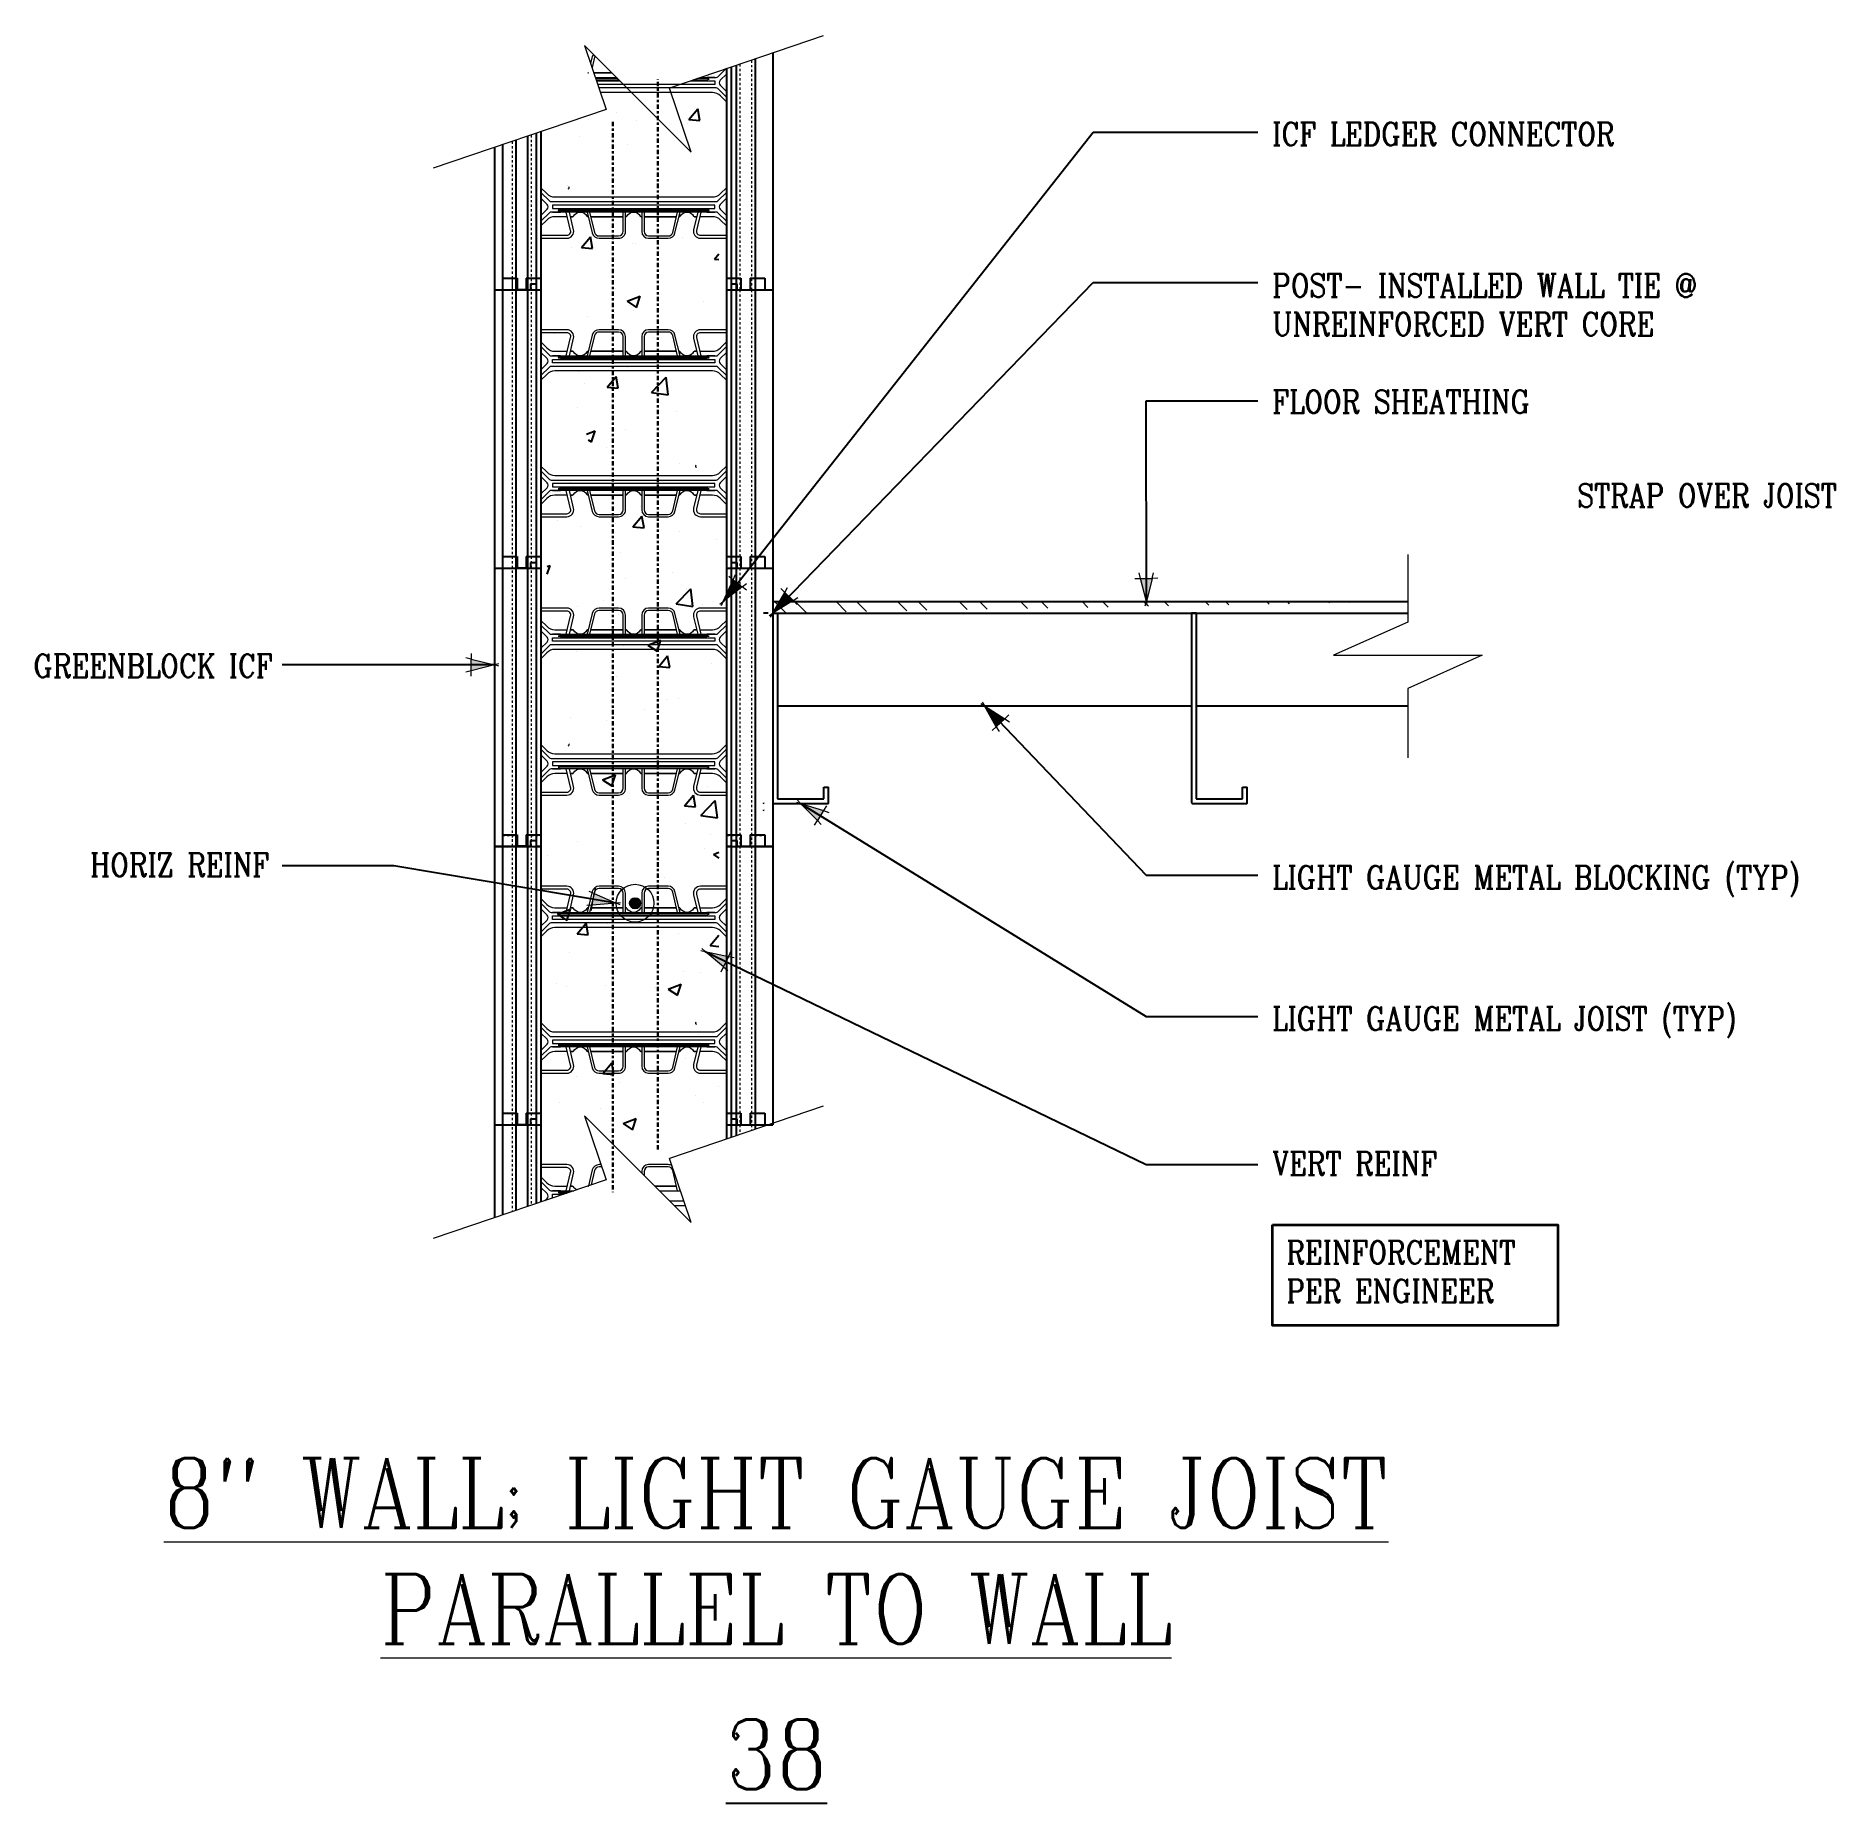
# Model space of a CAD drawing. Header units: inches. Extents: x -213.5 to -135.9, y 388.6 to 464.7.
import ezdxf

# ---------------------------------------------------------------- set-up
doc = ezdxf.new("R2010")
doc.units = ezdxf.units.IN
doc.header["$MEASUREMENT"] = 0
for name, pattern in [('CENTER', [2, 1.25, -0.25, 0.25, -0.25]), ('DASHED2', [0.375, 0.25, -0.125]), ('HIDDEN', [0.375, 0.25, -0.125])]:
    doc.linetypes.add(name, pattern=pattern)
doc.layers.get('Defpoints').update_dxf_attribs({"color": 252})
for name, color, linetype, lineweight in [('A2 Hatch', 8, 'Continuous', 9), ('A4 medium', 7, 'Continuous', 35), ('DETAILS', 7, 'Continuous', 13), ('DIM', 3, 'Continuous', 13), ('REBAR', 2, 'CENTER', 30)]:
    doc.layers.add(name, color=color, linetype=linetype, lineweight=lineweight)
doc.styles.add('ARCTEXT', font='arctext.shx', dxfattribs={"width": 0.85})
doc.styles.add('RomanC', font='romanc.shx', dxfattribs={"width": 0.85, "height": 5})
doc.dimstyles.new('ARCTEXT1-4', dxfattribs={"dimtxt": 4, "dimasz": 2, "dimexe": 2, "dimexo": 2, "dimgap": 2, "dimtad": 1, "dimdec": 4, "dimzin": 3, "dimdsep": 46, "dimlunit": 4, "dimtxsty": 'ARCTEXT', "dimblk": 'ARCHTICK', "dimcen": 2, "dimaunit": 1, "dimadec": 0, "dimazin": 0, "dimtfac": 1, "dimtdec": 4, "dimtmove": 2, "dimatfit": 3, "dimldrblk": 'arrow', "dimfxl": 0, "dimtolj": 1, "dimtzin": 0, "dimarcsym": 0})

msp = doc.modelspace()

# ---------------------------------------------------------------- texts
at = {"layer": 'Defpoints', "insert": (-181.5589911780582, 392.1862349982493), "char_height": 3, "width": 90.07999999999998, "attachment_point": 2, "style": 'RomanC'}
msp.add_mtext('{\\L38\\P}\\P            ', dxfattribs=at)
at = {"layer": 'DIM', "color": 3, "char_height": 1, "style": 'RomanC'}
for s, insert, width, attachment_point in [('ICF LEDGER CONNECTOR ', (-160.1869354273542, 461.0207167669884), 22.68954545454545, 1), ('POST- INSTALLED WALL TIE @ UNREINFORCED VERT CORE', (-160.1869354273542, 454.4941939067291), 22.68954545454545, 1), ('FLOOR SHEATHING ', (-160.1869354273542, 449.4850441058695), 22.68954545454545, 1), ('STRAP OVER JOIST', (-147.0380076822614, 445.4418519217945), 22.68954545454545, 1), ('GREENBLOCK ICF', (-203.2781362755806, 438.0978188323549), 22.68954545454545, 3), ('HORIZ REINF', (-203.4272403884744, 429.5200278187701), 22.68954545454545, 3), ('LIGHT GAUGE METAL BLOCKING (TYP)', (-160.1869354273542, 428.9815000916821), 22.68954545454545, 1), ('LIGHT GAUGE METAL JOIST (TYP)', (-160.1869354273542, 422.8965752000883), 22.68954545454545, 1), ('VERT REINF ', (-160.1869354273542, 416.647727257992), 22.68954545454545, 1), ('REINFORCEMENT PER ENGINEER', (-159.5786818569661, 412.8196140713559), 13.32674471093725, 1)]:
    msp.add_mtext(s, dxfattribs=dict(at, insert=insert, width=width, attachment_point=attachment_point))
at = {"layer": 'DIM', "insert": (-181.5748212459868, 403.4494833450357), "char_height": 3, "width": 67.57214754929925, "attachment_point": 2, "style": 'RomanC'}
msp.add_mtext('{\\L8" WALL; LIGHT GAUGE JOIST PARALLEL TO WALL}                                               \\P                                                      \\P            ', dxfattribs=at)

# ---------------------------------------------------------------- blocks, each defined once
blk = doc.blocks.new('_ArchTick')
at = {"color": 0, "linetype": 'ByBlock', "const_width": 0.15}
blk.add_lwpolyline([(-0.5, -0.5), (0.5, 0.5)], dxfattribs=at)
blk = doc.blocks.new('arrow')
at = {"layer": 'DIM'}
blk.add_hatch(color=253, dxfattribs=at).paths.add_polyline_path([(-2, 0.5), (-2, -0.5), (0, 0)])
at = {"layer": 'DIM', "lineweight": 9}
for points in [[(-2, 0.9831764405007561), (-2, 0.5), (-2.46875, 0.6171875)], [(0.3742552490839444, 0.0935638122700766), (0, 0)], [(0.3742552490839444, -0.0935638122700766), (0, 0)], [(-2, -0.9831764405007561), (-2, -0.5), (-2.46875, -0.6171875)]]:
    blk.add_lwpolyline(points, dxfattribs=at)
at = {"layer": 'DIM', "lineweight": 15}
blk.add_lwpolyline([(0, 0), (-2, -0.5), (-2, 0.5), (0, 0)], dxfattribs=at)

# ---------------------------------------------------------------- hatches: boundary and pattern name
at = {"layer": 'A2 Hatch', "ltscale": 0.15}
h = msp.add_hatch(dxfattribs=at)
h.set_pattern_fill('ANSI32', color=256, scale=5, angle=90, style=0)
h.set_pattern_definition([(135, (-3427.869091929111, 780.3858251136169), (-1.325825214724777, -1.325825214724776), []), (135, (-3427.869091929111, 781.2697085886168), (-1.325825214724777, -1.325825214724776), [])])
edge = h.paths.add_edge_path()
edge.add_line((-181.7158250757122, 440.3686942903502), (-154.3378032843331, 440.3686942903502))
edge.add_line((-181.7158250757122, 439.8686942903502), (-154.3377578068313, 439.8686942903502))
edge.add_line((-154.3378032843313, 440.3686942903502), (-154.3378032843313, 439.8686942903502))
edge.add_line((-181.7158250757122, 440.3686942903502), (-181.7158250757122, 439.8686942903502))
h = msp.add_hatch(color=256, dxfattribs=at)
edge = h.paths.add_edge_path()
edge.add_arc((-187.6545824235793, 427.3670338635727), 0.2243383222039483, 0, 360)

# ---------------------------------------------------------------- linework, layer by layer
at = {"color": 1}
for p, q in [((-181.7158250757122, 464.0066916642326), (-181.7158250757122, 453.805680060276)), ((-183.7158250757122, 463.3284064103343), (-183.7158250757122, 453.805680060276)), ((-183.5158250757115, 463.3962349357241), (-183.5158250757115, 453.805680060276)), ((-183.3008250757113, 463.4691506005185), (-183.3008250757113, 453.805680060276)), ((-182.4808250757116, 463.7472475546166), (-182.4808250757116, 453.805680060276)), ((-193.7158250757122, 459.9369801408438), (-193.7158250757122, 453.805680060276)), ((-193.3658250757136, 460.0556800602757), (-193.3658250757136, 453.805680060276)), ((-192.7908250757129, 460.2506870707716), (-192.7908250757129, 453.805680060276)), ((-192.2908250757129, 460.4202583842463), (-192.2908250757129, 453.805680060276)), ((-191.9158250757129, 460.5474368693519), (-191.9158250757129, 453.805680060276)), ((-191.7158250757122, 460.6152653947417), (-191.7158250757122, 453.805680060276)), ((-193.7158250757122, 453.805680060276), (-191.7158250757122, 453.805680060276)), ((-193.7158250757122, 453.805680060276), (-193.7158250757122, 441.805680060276)), ((-193.7158250757122, 453.805680060276), (-192.1658250757129, 453.805680060276)), ((-193.3658250757136, 454.305680060276), (-192.7408250757136, 454.305680060276)), ((-193.3658250757136, 454.305680060276), (-193.3658250757136, 441.805680060276)), ((-192.7908250757129, 454.305680060276), (-192.7908250757129, 441.805680060276)), ((-192.2908250757129, 453.805680060276), (-192.7908250757129, 453.805680060276)), ((-192.7408250757136, 454.305680060276), (-192.7408250757118, 453.805680060276)), ((-192.3408250757122, 454.305680060276), (-192.3408250757122, 453.805680060276)), ((-192.3408250757122, 454.305680060276), (-191.7158250757122, 454.305680060276)), ((-192.2908250757129, 454.305680060276), (-192.2908250757129, 441.805680060276)), ((-192.1658250757129, 454.055680060276), (-192.1658250757129, 453.805680060276)), ((-192.1658250757129, 454.055680060276), (-191.9158250757129, 454.055680060276)), ((-191.9158250757129, 454.055680060276), (-191.9158250757129, 441.805680060276)), ((-191.9158250757129, 453.805680060276), (-191.7158250757122, 453.805680060276)), ((-191.7158250757122, 454.305680060276), (-191.7158250757122, 441.805680060276)), ((-183.7158250757122, 454.305680060276), (-183.7158250757122, 441.805680060276)), ((-183.7158250757122, 454.305680060276), (-183.0908250757122, 454.305680060276)), ((-183.7158250757122, 453.805680060276), (-181.7158250757122, 453.805680060276)), ((-183.7158250757122, 453.805680060276), (-183.5158250757115, 453.805680060276)), ((-183.5158250757115, 454.055680060276), (-183.5158250757115, 441.805680060276)), ((-183.5158250757115, 454.055680060276), (-183.2658250757115, 454.055680060276)), ((-183.3008250757113, 453.805680060276), (-181.7158250757122, 453.805680060276)), ((-183.3008250757113, 453.805680060276), (-183.3008250757113, 441.805680060276)), ((-183.2658250757115, 454.055680060276), (-183.2658250757115, 453.805680060276)), ((-183.0908250757122, 454.305680060276), (-183.0908250757122, 453.805680060276)), ((-182.6908250757107, 454.305680060276), (-182.6908250757107, 453.805680060276)), ((-182.6908250757107, 454.305680060276), (-182.0658250757107, 454.305680060276)), ((-182.4808250757116, 453.805680060276), (-182.4808250757116, 441.805680060276)), ((-182.0658250757107, 454.305680060276), (-182.0658250757107, 453.805680060276)), ((-181.7158250757122, 453.805680060276), (-181.7158250757122, 441.805680060276)), ((-193.3658250757136, 442.305680060276), (-192.7408250757136, 442.305680060276)), ((-193.3658250757136, 442.305680060276), (-193.3658250757136, 429.805680060276)), ((-192.7908250757129, 442.305680060276), (-192.7908250757129, 429.805680060276)), ((-192.7408250757136, 442.305680060276), (-192.7408250757118, 441.805680060276)), ((-192.3408250757122, 442.305680060276), (-192.3408250757122, 441.805680060276)), ((-192.3408250757122, 442.305680060276), (-191.7158250757122, 442.305680060276)), ((-192.2908250757129, 442.305680060276), (-192.2908250757129, 429.805680060276)), ((-192.1658250757129, 442.055680060276), (-192.1658250757129, 441.805680060276)), ((-192.1658250757129, 442.055680060276), (-191.9158250757129, 442.055680060276)), ((-191.9158250757129, 442.055680060276), (-191.9158250757129, 429.805680060276)), ((-191.7158250757122, 442.305680060276), (-191.7158250757122, 429.805680060276)), ((-183.7158250757122, 442.305680060276), (-183.7158250757122, 429.805680060276)), ((-183.7158250757122, 442.305680060276), (-183.0908250757122, 442.305680060276)), ((-183.5158250757115, 442.055680060276), (-183.5158250757115, 429.805680060276)), ((-183.5158250757115, 442.055680060276), (-183.2658250757115, 442.055680060276)), ((-183.2658250757115, 442.055680060276), (-183.2658250757115, 441.805680060276)), ((-183.0908250757122, 442.305680060276), (-183.0908250757122, 441.805680060276)), ((-182.6908250757107, 442.305680060276), (-182.6908250757107, 441.805680060276)), ((-182.6908250757107, 442.305680060276), (-182.0658250757107, 442.305680060276)), ((-182.0658250757107, 442.305680060276), (-182.0658250757107, 441.805680060276)), ((-193.7158250757122, 441.805680060276), (-191.7158250757122, 441.805680060276)), ((-193.7158250757122, 441.805680060276), (-193.7158250757122, 429.805680060276)), ((-193.7158250757122, 441.805680060276), (-192.1658250757129, 441.805680060276)), ((-192.2908250757129, 441.805680060276), (-192.7908250757129, 441.805680060276)), ((-191.9158250757129, 441.805680060276), (-191.7158250757122, 441.805680060276)), ((-183.7158250757122, 441.805680060276), (-181.7158250757122, 441.805680060276)), ((-183.7158250757122, 441.805680060276), (-183.5158250757115, 441.805680060276)), ((-183.3008250757113, 441.805680060276), (-181.7158250757122, 441.805680060276)), ((-183.3008250757113, 441.805680060276), (-183.3008250757113, 429.805680060276)), ((-182.4808250757116, 441.805680060276), (-182.4808250757116, 429.805680060276)), ((-181.7158250757122, 441.805680060276), (-181.7158250757122, 429.805680060276)), ((-193.7158250757122, 429.8203694496576), (-193.7158250757122, 417.8203694496576)), ((-193.7158250757122, 429.8203694496576), (-192.1658250757129, 429.8203694496576)), ((-193.7158250757122, 429.805680060276), (-191.7158250757122, 429.805680060276)), ((-193.3658250757136, 430.3203694496576), (-192.7408250757136, 430.3203694496576)), ((-193.3658250757136, 430.3203694496576), (-193.3658250757136, 417.8203694496576)), ((-192.7908250757129, 430.3203694496576), (-192.7908250757129, 417.8203694496576)), ((-192.2908250757129, 429.8203694496576), (-192.7908250757129, 429.8203694496576)), ((-192.7408250757136, 430.3203694496576), (-192.7408250757118, 429.8203694496576)), ((-192.3408250757122, 430.3203694496576), (-192.3408250757122, 429.8203694496576)), ((-192.3408250757122, 430.3203694496576), (-191.7158250757122, 430.3203694496576)), ((-192.2908250757129, 430.3203694496576), (-192.2908250757129, 417.8203694496576)), ((-192.1658250757129, 430.0703694496576), (-192.1658250757129, 429.8203694496576)), ((-192.1658250757129, 430.0703694496576), (-191.9158250757129, 430.0703694496576)), ((-191.9158250757129, 430.0703694496576), (-191.9158250757129, 417.8203694496576)), ((-191.9158250757129, 429.8203694496576), (-191.7158250757122, 429.8203694496576)), ((-191.7158250757122, 430.3203694496576), (-191.7158250757122, 417.8203694496576)), ((-183.7158250757122, 430.3203694496576), (-183.7158250757122, 417.8203694496576)), ((-183.7158250757122, 430.3203694496576), (-183.0908250757122, 430.3203694496576)), ((-183.7158250757122, 429.8203694496576), (-183.5158250757115, 429.8203694496576)), ((-183.7158250757122, 429.805680060276), (-181.7158250757122, 429.805680060276)), ((-183.5158250757115, 430.0703694496576), (-183.5158250757115, 417.8203694496576)), ((-183.5158250757115, 430.0703694496576), (-183.2658250757115, 430.0703694496576)), ((-183.3008250757113, 429.8203694496576), (-181.7158250757122, 429.8203694496576)), ((-183.3008250757113, 429.8203694496576), (-183.3008250757113, 417.8203694496576)), ((-183.2658250757115, 430.0703694496576), (-183.2658250757115, 429.8203694496576)), ((-183.0908250757122, 430.3203694496576), (-183.0908250757122, 429.8203694496576)), ((-182.6908250757107, 430.3203694496576), (-182.6908250757107, 429.8203694496576)), ((-182.6908250757107, 430.3203694496576), (-182.0658250757107, 430.3203694496576)), ((-182.4808250757116, 429.8203694496576), (-182.4808250757116, 417.8203694496576)), ((-182.0658250757107, 430.3203694496576), (-182.0658250757107, 429.8203694496576)), ((-181.7158250757122, 429.8203694496576), (-181.7158250757122, 417.8203694496576)), ((-193.3658250757136, 418.3203694496576), (-192.7408250757136, 418.3203694496576)), ((-193.3658250757136, 418.3203694496576), (-193.3658250757136, 413.9302222912958)), ((-192.7908250757129, 418.3203694496576), (-192.7908250757129, 414.1252293017916)), ((-192.7408250757136, 418.3203694496576), (-192.7408250757118, 417.8203694496576)), ((-192.3408250757122, 418.3203694496576), (-192.3408250757122, 417.8203694496576)), ((-192.3408250757122, 418.3203694496576), (-191.7158250757122, 418.3203694496576)), ((-192.2908250757129, 418.3203694496576), (-192.2908250757129, 414.2948006152662)), ((-192.1658250757129, 418.0703694496576), (-192.1658250757129, 417.8203694496576)), ((-192.1658250757129, 418.0703694496576), (-191.9158250757129, 418.0703694496576)), ((-191.9158250757129, 418.0703694496576), (-191.9158250757129, 414.421979100372)), ((-191.7158250757122, 418.3203694496576), (-191.7158250757122, 414.4898076257616)), ((-183.7158250757122, 418.3203694496576), (-183.7158250757122, 417.2029486413541)), ((-183.7158250757122, 418.3203694496576), (-183.0908250757122, 418.3203694496576)), ((-183.5158250757115, 418.0703694496576), (-183.5158250757115, 417.2707771667442)), ((-183.5158250757115, 418.0703694496576), (-183.2658250757115, 418.0703694496576)), ((-183.2658250757115, 418.0703694496576), (-183.2658250757115, 417.8203694496576)), ((-183.0908250757122, 418.3203694496576), (-183.0908250757122, 417.8203694496576)), ((-182.6908250757107, 418.3203694496576), (-182.6908250757107, 417.8203694496576)), ((-182.6908250757107, 418.3203694496576), (-182.0658250757107, 418.3203694496576)), ((-182.0658250757107, 418.3203694496576), (-182.0658250757107, 417.8203694496576)), ((-193.7158250757122, 417.8203694496576), (-191.7158250757122, 417.8203694496576)), ((-193.7158250757122, 417.8203694496576), (-193.7158250757122, 413.8115223718639)), ((-193.7158250757122, 417.8203694496576), (-192.1658250757129, 417.8203694496576)), ((-192.2908250757129, 417.8203694496576), (-192.7908250757129, 417.8203694496576)), ((-191.9158250757129, 417.8203694496576), (-191.7158250757122, 417.8203694496576)), ((-183.7158250757122, 417.8203694496576), (-181.7158250757122, 417.8203694496576)), ((-183.7158250757122, 417.8203694496576), (-183.5158250757115, 417.8203694496576)), ((-183.3008250757113, 417.8203694496576), (-181.7158250757122, 417.8203694496576)), ((-183.3008250757113, 417.8203694496576), (-183.3008250757113, 417.3436928315379)), ((-182.4808250757116, 417.8203694496576), (-182.4808250757116, 417.6217897856363))]:
    msp.add_line(p, q, dxfattribs=at)
at = {"ltscale": 0.15}
for p, q in [((-188.4597950071522, 461.4558063601775), (-188.4597950071522, 461.4558063601775)), ((-185.337984712801, 461.1429696502427), (-184.9523121469894, 461.6025963161141)), ((-184.8598354946654, 461.1011354801341), (-184.9523363833206, 461.6025968865828)), ((-189.6496963639831, 461.1480804038956), (-189.6496963639831, 461.1480804038956)), ((-187.5871809455377, 461.113144001428), (-187.5871809455377, 461.113144001428)), ((-185.4013991551612, 461.2049236710251), (-185.4013991551612, 461.2049236710251)), ((-185.3791168746022, 460.9676414300204), (-185.3791168746022, 460.9676414300204)), ((-185.3379846115888, 461.1429705762634), (-184.8598111565036, 461.1011358197445)), ((-190.0668885098996, 460.4040838123664), (-190.0668885098996, 460.4040838123664)), ((-187.9629134723575, 460.0734811872018), (-187.9629134723575, 460.0734811872018)), ((-190.564351306689, 458.3005126651184), (-190.564351306689, 458.3005126651184)), ((-191.2413098292447, 457.0816095788682), (-191.2413098292447, 457.0816095788682)), ((-189.9660555025432, 455.6274496597861), (-189.5803829367316, 456.0870763256575)), ((-189.4879062165011, 455.5856155087669), (-189.5804071051527, 456.0870769152158)), ((-185.7316977694565, 456.4316133915863), (-185.7316977694565, 456.4316133915863)), ((-185.6137859726907, 456.0740433538976), (-185.6137859726907, 456.0740433538976)), ((-190.3971871241949, 455.6307735329278), (-190.3971871241949, 455.6307735329278)), ((-189.966055403692, 455.6274505848898), (-189.4878819486068, 455.5856158283709)), ((-187.7817386306116, 455.7868423401273), (-187.7817386306116, 455.7868423401273)), ((-187.6165045926675, 455.8103804456131), (-187.6165045926675, 455.8103804456131)), ((-184.2279740417391, 455.1254325799259), (-184.0393924470474, 455.3501753728974)), ((-184.2279739426842, 455.1254335066632), (-184.0393924470474, 455.1089347636443)), ((-192.7408250757136, 453.805680060276), (-192.3408250757122, 453.805680060276)), ((-188.4802660484885, 453.8742389931271), (-188.4802660484885, 453.8742389931271)), ((-187.9869094895031, 453.3150759237826), (-187.4267612336072, 453.5300966935096)), ((-187.9869085329694, 453.315076248308), (-187.5889704981411, 453.046663654642)), ((-187.8790174731504, 453.1236915094771), (-187.8790174731504, 453.1236915094771)), ((-187.7183422722293, 452.9187496588387), (-187.7183422722293, 452.9187496588387)), ((-187.5890011809308, 453.0466740337392), (-187.4267909670445, 453.5301073828893)), ((-184.6884867758701, 453.3176377022632), (-184.6884867758701, 453.3176377022632)), ((-189.7210608922025, 452.6550867505543), (-189.7210608922025, 452.6550867505543)), ((-188.5286081472906, 452.8132077956313), (-188.5286081472906, 452.8132077956313)), ((-191.1124047450459, 451.9190475528127), (-191.1124047450459, 451.9190475528127)), ((-186.841825255665, 451.7386085789378), (-186.841825255665, 451.7386085789378)), ((-185.4249887647485, 451.0745931727678), (-185.4249887647485, 451.0745931727678)), ((-190.0904781194869, 450.2737533141096), (-190.0904781194869, 450.2737533141096)), ((-188.8560448314813, 449.6099125894693), (-188.4703722656697, 450.0695392553407)), ((-188.3778955207374, 449.5680784583025), (-188.4703964093925, 450.0695398647512)), ((-187.9762963156892, 450.4605406788264), (-187.9762963156892, 450.4605406788264)), ((-186.9393717583836, 449.384634809553), (-186.3162637949328, 450.0340472100242)), ((-186.793043075407, 450.1623440072041), (-186.793043075407, 450.1623440072041)), ((-186.2279333818034, 449.2747872617464), (-186.3163194542496, 450.0345456714862)), ((-189.8228985717644, 449.7634559637797), (-189.8228985717644, 449.7634559637797)), ((-188.8560447347874, 449.6099135152896), (-188.3778712797022, 449.5680787587709)), ((-186.9393715953985, 449.384635723338), (-186.2278775629449, 449.2742897139876)), ((-190.1202216125523, 448.7467369706036), (-190.1202216125523, 448.7467369706036)), ((-185.849642123175, 448.5662979967285), (-185.849642123175, 448.5662979967285)), ((-189.7435342373712, 447.5867705381619), (-189.3732838874377, 447.7288963314601)), ((-189.5355238035365, 447.2454736770794), (-189.3733135896502, 447.7289070262297)), ((-188.073575158228, 447.7973898481761), (-188.073575158228, 447.7973898481761)), ((-189.6719979163819, 447.3375369194102), (-189.5354931535141, 447.2454632942669)), ((-188.8975993749438, 447.0070503121455), (-188.8975993749438, 447.0070503121455)), ((-185.7552873790439, 446.3012828933294), (-185.7552873790439, 446.3012828933294)), ((-190.4207767337822, 445.5004430346709), (-190.4207767337822, 445.5004430346709)), ((-184.0633601397596, 445.6975237606213), (-184.0633601397596, 445.6975237606213)), ((-188.1708540007668, 445.1342390175252), (-188.1708540007668, 445.1342390175252)), ((-187.4075199306018, 444.4783351873668), (-187.4075199306018, 444.4783351873668)), ((-185.9497526609186, 444.51691809264), (-185.9497526609186, 444.51691809264)), ((-191.0021556744825, 443.8517566170864), (-191.0021556744825, 443.8517566170864)), ((-188.5038556580759, 443.7439084948703), (-188.5038556580759, 443.7439084948703)), ((-187.7460341604194, 443.5923755191513), (-187.3603615946078, 444.0520021850227)), ((-187.7460340658828, 443.5923764456897), (-187.2678606107995, 443.5505416891708)), ((-187.2678848249772, 443.5505414078381), (-187.3603857136288, 444.0520028142866)), ((-189.9913165283535, 443.5841749445482), (-189.9913165283535, 443.5841749445482)), ((-185.7207370389762, 443.403735970673), (-185.7207370389762, 443.403735970673)), ((-184.1606389822984, 443.0343729299709), (-184.1606389822984, 443.0343729299709)), ((-188.2681328433056, 442.4710881868752), (-188.2681328433056, 442.4710881868752)), ((-192.7408250757136, 441.805680060276), (-192.3408250757122, 441.805680060276)), ((-191.4491584090367, 441.5422891227192), (-191.3198362122559, 441.9277066695699)), ((-191.4491584090349, 441.8780424395115), (-191.3198065412718, 441.9276959694116)), ((-188.0543089604573, 441.3616243975809), (-188.0543089604573, 441.3616243975809)), ((-186.0515903404823, 441.6252873058656), (-186.0515903404823, 441.6252873058656)), ((-185.8787389307719, 440.2675338892683), (-185.2556309673229, 440.9169462897393)), ((-185.4485783743359, 440.944262674511), (-185.4485783743359, 440.944262674511)), ((-185.1673006677804, 440.1576876798665), (-185.2556867402229, 440.9174460896062)), ((-190.1140677290743, 440.1434228158525), (-190.1140677290743, 440.1434228158525)), ((-188.9991333958598, 440.4118643623389), (-188.9991333958598, 440.4118643623389)), ((-188.3654116858408, 439.8079373562245), (-188.3654116858408, 439.8079373562245)), ((-185.8787387669974, 440.2675348037291), (-185.167244734542, 440.1571887943787)), ((-184.7285539064825, 440.2314253884639), (-184.7285539064825, 440.2314253884639)), ((-184.2579178248372, 440.3712220993202), (-184.2579178248372, 440.3712220993202)), ((-181.9227257803788, 439.8686942903502), (-182.1227257803795, 439.8686942903502)), ((-181.7158250757122, 440.3686942903502), (-154.3378032843331, 440.3686942903502)), ((-181.7158250757122, 439.8686942903502), (-154.3377578068313, 439.8686942903502)), ((-181.7158250757122, 439.8686942903502), (-181.7158250757122, 431.6886942903499)), ((-181.5158250757115, 439.8686942903502), (-181.5158250757115, 431.8686942903502)), ((-163.4654208994718, 439.8686942903502), (-163.6654208994725, 439.8686942903502)), ((-163.6654208994725, 439.8686942903502), (-163.6654208994725, 431.6886942903499)), ((-163.4654208994718, 439.8686942903502), (-163.4654208994718, 431.8686942903502)), ((-190.1588652599959, 438.2063307025223), (-190.1588652599959, 438.2063307025223)), ((-188.1561466400191, 438.4699936108067), (-188.1561466400191, 438.4699936108067)), ((-187.1046983802218, 438.4917240743616), (-186.5445501243223, 438.7067448440886)), ((-187.1046974257981, 438.4917244035666), (-186.7067593909698, 438.2233118099006)), ((-186.7067900466129, 438.2233222167135), (-186.5445798327284, 438.7067555658638)), ((-185.1262911436599, 438.8688816542312), (-185.1262911436599, 438.8688816542312)), ((-186.6360234893556, 437.5748384488344), (-186.2503509235423, 438.0344651147058)), ((-186.6360233969783, 437.5748393760895), (-186.1578499418967, 437.5330046195706)), ((-186.1578741292134, 437.5330043573735), (-186.250375017865, 438.0344657638222)), ((-184.355196667376, 437.7080712686697), (-184.355196667376, 437.7080712686697)), ((-188.4626905283796, 437.1447865255738), (-188.4626905283796, 437.1447865255738)), ((-186.2864317139094, 436.1434625791027), (-186.2864317139094, 436.1434625791027)), ((-185.7788769886312, 436.1709523950723), (-185.7788769886312, 436.1709523950723)), ((-181.5158250757115, 435.8686942903502), (-163.6654208994725, 435.8686942903502)), ((-163.4654208994718, 435.8686942903502), (-154.3373939868099, 435.8686942903502)), ((-190.4443663433696, 435.3701125364138), (-190.4443663433696, 435.3701125364138)), ((-188.8702283116647, 435.249302336284), (-188.8702283116647, 435.249302336284)), ((-187.2308474431986, 435.7135879591723), (-187.2308474431986, 435.7135879591723)), ((-188.5274452676633, 433.6135779966132), (-188.5274452676633, 433.6135779966132)), ((-189.0512210340523, 432.690523712313), (-188.4910727781545, 432.9055444820401)), ((-188.6533126692186, 432.4221218600539), (-188.4911024553323, 432.905555209204)), ((-184.2830007291734, 433.2234557396668), (-184.2830007291734, 433.2234557396668)), ((-189.3354037427354, 432.5582942641135), (-189.3354037427354, 432.5582942641135)), ((-189.051220081171, 432.6905240431919), (-188.6532820463428, 432.422111449526)), ((-187.878045179171, 432.0769917540744), (-187.878045179171, 432.0769917540744)), ((-185.5260128182919, 431.5573013785171), (-185.1403402524804, 432.0169280443885)), ((-185.0478634334497, 431.5154673069089), (-185.1403643221049, 432.0169287133578)), ((-184.5497543524536, 432.3817696073685), (-184.5497543524536, 432.3817696073685)), ((-179.5158250757115, 431.8686942903502), (-179.5158250757115, 432.3686942903502)), ((-179.5158250757115, 432.3686942903502), (-179.3158250757144, 432.3686942903502)), ((-179.3158250757126, 431.6886942903499), (-179.3158250757126, 432.3686942903502)), ((-161.4654208994718, 431.8686942903502), (-161.4654208994718, 432.3686942903502)), ((-161.4654208994718, 432.3686942903502), (-161.2654208994711, 432.3686942903502)), ((-161.2654208994711, 431.6886942903499), (-161.2654208994711, 432.3686942903502)), ((-188.6572482134572, 431.8184848642729), (-188.6572482134572, 431.8184848642729)), ((-185.5260127280773, 431.5573023064896), (-185.0478392729921, 431.5154675499707)), ((-184.8181061031639, 431.1504329689832), (-184.1949981397149, 431.7998453694544)), ((-184.1066679537536, 431.0405880979865), (-184.195054026198, 431.8003465077263)), ((-181.7158250757122, 431.6686942903499), (-179.3358250757112, 431.6686942903499)), ((-181.5158250757115, 431.8686942903502), (-179.5158250757115, 431.8686942903502)), ((-181.5158250757115, 431.8686942903502), (-179.5158250757115, 431.8686942903502)), ((-163.6454208994721, 431.6686942903499), (-161.2854208994715, 431.6686942903499)), ((-163.4654208994718, 431.8686942903502), (-161.4654208994718, 431.8686942903502)), ((-163.4654208994718, 431.8686942903502), (-161.4654208994718, 431.8686942903502)), ((-185.4721679839233, 430.8139321762539), (-185.4721679839233, 430.8139321762539)), ((-184.8181059385963, 431.1504338841202), (-184.106611906139, 431.0400878747698)), ((-192.7408250757136, 429.8203694496576), (-192.3408250757122, 429.8203694496576)), ((-190.1376573386617, 430.0130923175952), (-190.1376573386617, 430.0130923175952)), ((-184.6470331949906, 429.7186187767185), (-184.6470331949906, 429.7186187767185)), ((-184.3848384087352, 430.3318249528924), (-184.3848384087352, 430.3318249528924)), ((-191.4399600422723, 429.4030005690544), (-191.4399600422723, 429.4030005690544)), ((-184.2759646171064, 429.4695725869901), (-184.0393924470474, 429.5603841347663)), ((-184.2759636632538, 429.4695729192005), (-184.0393924470474, 429.3100036190296)), ((-186.387557028712, 428.4934887854028), (-186.387557028712, 428.4934887854028)), ((-189.4359229865979, 427.9890289447134), (-189.4359229865979, 427.9890289447134)), ((-188.754527055996, 427.5806607744173), (-188.754527055996, 427.5806607744173)), ((-185.1653434972206, 427.8085899708378), (-185.1653434972206, 427.8085899708378)), ((-190.9977436878864, 426.8893233502637), (-190.4375954319868, 427.104344119991)), ((-190.9977427365422, 426.8893236828173), (-190.5998047017158, 426.6209110891513)), ((-190.5998352918243, 426.6209215033941), (-190.437625077938, 427.1043548525442)), ((-188.4921133282489, 426.9128683495491), (-188.4921133282489, 426.9128683495491)), ((-187.7491400949722, 426.9144297280197), (-187.7491400949722, 426.9144297280197)), ((-186.4893947082739, 427.1765312578336), (-186.4893947082739, 427.1765312578336)), ((-184.7443120375275, 427.0554679460681), (-184.7443120375275, 427.0554679460681)), ((-190.1540836080359, 426.0417813880605), (-189.7684110422226, 426.5014080539319)), ((-190.1540835201806, 426.041782315116), (-189.6759100650954, 425.9999475585971)), ((-189.6759341552853, 425.9999473355408), (-189.7684350439369, 426.5014087419895)), ((-188.8518058985348, 426.4921832029722), (-188.8518058985348, 426.4921832029722)), ((-185.8024665982186, 426.0406218968153), (-185.8024665982186, 426.0406218968153)), ((-184.41600214723, 425.5397643081994), (-184.0393924470474, 425.9885902713988)), ((-190.467955952957, 425.2397820381565), (-190.467955952957, 425.2397820381565)), ((-184.4160020591727, 425.5397652368894), (-184.0393924470474, 425.5068161652536)), ((-185.5640955114533, 424.4201256061994), (-185.5640955114533, 424.4201256061994)), ((-184.8415908800663, 424.3923171154176), (-184.8415908800663, 424.3923171154176)), ((-191.0275364518595, 423.9225581196853), (-191.0275364518595, 423.9225581196853)), ((-190.5966696277857, 423.7575746544903), (-190.5966696277857, 423.7575746544903)), ((-188.9490847410736, 423.8290323723219), (-188.9490847410736, 423.8290323723219)), ((-188.5939510078107, 424.021237562775), (-188.5939510078107, 424.021237562775)), ((-188.5510348772506, 423.4832474983559), (-188.5510348772506, 423.4832474983559)), ((-186.7569569624786, 423.7421191458104), (-186.7569569624786, 423.7421191458104)), ((-186.2224872709368, 423.668372224941), (-185.6623390150409, 423.8833929946683)), ((-186.2224863186249, 423.6683725588259), (-185.8245482837985, 423.3999599651599)), ((-185.8245789122968, 423.3999703996876), (-185.6623686984123, 423.8834037488379)), ((-187.6686518109902, 421.2648319111401), (-187.6686518109902, 421.2648319111401)), ((-184.9388697226051, 421.7291662847667), (-184.9388697226051, 421.7291662847667)), ((-190.6985073073476, 420.8659438677157), (-190.6985073073476, 420.8659438677157)), ((-189.0440729369722, 420.0242443177428), (-188.6584003711607, 420.4838709836142)), ((-188.5659234595216, 419.9824102850764), (-188.6584243481768, 420.4838716915251)), ((-185.4957575935106, 420.6836016779966), (-185.4957575935106, 420.6836016779966)), ((-190.161246948249, 419.8827618193379), (-190.161246948249, 419.8827618193379)), ((-189.044072851276, 420.0242452455158), (-188.5658993961926, 419.9824104889969)), ((-188.3148347699072, 419.6541563364487), (-188.3148347699072, 419.6541563364487)), ((-185.0361485651439, 419.0660154541162), (-185.0361485651439, 419.0660154541162)), ((-184.7208050969668, 418.7746996916348), (-184.7208050969668, 418.7746996916348)), ((-184.0442552805281, 419.4737173625735), (-184.0442552805281, 419.4737173625735)), ((-190.8986313676607, 418.7599960936301), (-190.8986313676607, 418.7599960936301)), ((-189.773208110527, 418.1095382160813), (-189.773208110527, 418.1095382160813)), ((-189.1436424261512, 418.5027307110203), (-189.1436424261512, 418.5027307110203)), ((-188.1690099247691, 417.8671718628925), (-187.6088616688714, 418.0821926326195)), ((-187.7711015349007, 417.598770043028), (-187.608891321018, 418.0822033921781)), ((-186.6280518782816, 418.5795571197552), (-186.6280518782816, 418.5795571197552)), ((-192.7408250757136, 417.8203694496576), (-192.3408250757122, 417.8203694496576)), ((-188.1690089739961, 417.8671721984505), (-187.7710709391715, 417.5987596047846))]:
    msp.add_line(p, q, dxfattribs=at)
at = {"color": 1, "linetype": 'HIDDEN', "ltscale": 0.02}
for p, q in [((-193.3658250757136, 454.305680060276), (-192.7408250757136, 454.305680060276)), ((-192.7408250757136, 454.305680060276), (-192.7408250757118, 453.805680060276)), ((-192.3408250757122, 454.305680060276), (-192.3408250757122, 453.805680060276)), ((-192.3408250757122, 454.305680060276), (-191.7158250757122, 454.305680060276)), ((-183.7158250757104, 454.305680060276), (-183.0908250757104, 454.305680060276)), ((-183.0908250757122, 454.3056800602762), (-183.0908250757122, 453.805680060276)), ((-182.6908250757107, 454.305680060276), (-182.6908250757107, 453.805680060276)), ((-182.6908250757107, 454.305680060276), (-182.0658250757107, 454.305680060276)), ((-182.0658250757107, 454.305680060276), (-182.0658250757107, 453.805680060276)), ((-193.3658250757136, 442.305680060276), (-192.7408250757136, 442.305680060276)), ((-192.7408250757136, 442.305680060276), (-192.7408250757118, 441.805680060276)), ((-192.3408250757122, 442.305680060276), (-192.3408250757122, 441.805680060276)), ((-192.3408250757122, 442.305680060276), (-191.7158250757122, 442.305680060276)), ((-183.7158250757104, 442.305680060276), (-183.0908250757104, 442.305680060276)), ((-183.0908250757122, 442.3056800602762), (-183.0908250757122, 441.805680060276)), ((-182.6908250757107, 442.305680060276), (-182.6908250757107, 441.805680060276)), ((-182.6908250757107, 442.305680060276), (-182.0658250757107, 442.305680060276)), ((-182.0658250757107, 442.305680060276), (-182.0658250757107, 441.805680060276)), ((-193.3658250757136, 430.305680060276), (-192.7408250757136, 430.305680060276)), ((-192.7408250757136, 430.305680060276), (-192.7408250757118, 429.805680060276)), ((-192.3408250757122, 430.305680060276), (-192.3408250757122, 429.805680060276)), ((-192.3408250757122, 430.305680060276), (-191.7158250757122, 430.305680060276)), ((-183.7158250757104, 430.305680060276), (-183.0908250757104, 430.305680060276)), ((-183.0908250757122, 430.3056800602762), (-183.0908250757122, 429.805680060276)), ((-182.6908250757107, 430.305680060276), (-182.6908250757107, 429.805680060276)), ((-182.6908250757107, 430.305680060276), (-182.0658250757107, 430.305680060276)), ((-182.0658250757107, 430.305680060276), (-182.0658250757107, 429.805680060276)), ((-193.3658250757136, 418.3203694496576), (-192.7408250757136, 418.3203694496576)), ((-192.7408250757136, 418.3203694496576), (-192.7408250757118, 417.8203694496576)), ((-192.3408250757122, 418.3203694496576), (-192.3408250757122, 417.8203694496576)), ((-192.3408250757122, 418.3203694496576), (-191.7158250757122, 418.3203694496576)), ((-183.7158250757104, 418.3203694496576), (-183.0908250757104, 418.3203694496576)), ((-183.0908250757122, 418.3203694496578), (-183.0908250757122, 417.8203694496576)), ((-182.6908250757107, 418.3203694496576), (-182.6908250757107, 417.8203694496576)), ((-182.6908250757107, 418.3203694496576), (-182.0658250757107, 418.3203694496576)), ((-182.0658250757107, 418.3203694496576), (-182.0658250757107, 417.8203694496576))]:
    msp.add_line(p, q, dxfattribs=at)
at = {"ltscale": 0.15}
msp.add_circle((-187.6545824235793, 427.3670338635727), 0.2243383222039483, dxfattribs=at)
for centre, start, end in [((-182.1027257803791, 431.6886942903499), 180, 270), ((-182.1027257803791, 431.3886942903502), 180, 270), ((-179.3358250757112, 431.6886942903499), 270, 0), ((-163.6454208994721, 431.6886942903499), 180, 270), ((-161.2854208994715, 431.6886942903499), 270, 0)]:
    msp.add_arc(centre, 0.02, start, end, dxfattribs=at)
at = {"layer": 'A2 Hatch', "linetype": 'DASHED2', "ltscale": 0.15}
for p, q in [((-183.1408250757115, 463.5234134208303), (-183.1408250757115, 453.805680060276)), ((-182.6408250757115, 463.6929847343051), (-182.6408250757115, 453.805680060276)), ((-192.9508250757128, 460.1964242504595), (-192.9508250757128, 453.805680060276)), ((-192.1308250757131, 460.4745212045579), (-192.1308250757131, 453.805680060276)), ((-192.9508250757128, 454.305680060276), (-192.9508250757128, 441.805680060276)), ((-192.1308250757131, 454.305680060276), (-192.1308250757131, 441.805680060276)), ((-183.1408250757115, 453.805680060276), (-183.1408250757115, 441.805680060276)), ((-182.6408250757115, 453.805680060276), (-182.6408250757115, 441.805680060276)), ((-192.9508250757128, 442.305680060276), (-192.9508250757128, 429.805680060276)), ((-192.1308250757131, 442.305680060276), (-192.1308250757131, 429.805680060276)), ((-183.1408250757115, 441.805680060276), (-183.1408250757115, 429.805680060276)), ((-182.6408250757115, 441.805680060276), (-182.6408250757115, 429.805680060276)), ((-192.9508250757128, 430.3203694496576), (-192.9508250757128, 417.8203694496576)), ((-192.1308250757131, 430.3203694496576), (-192.1308250757131, 417.8203694496576)), ((-183.1408250757115, 429.8203694496576), (-183.1408250757115, 417.8203694496576)), ((-182.6408250757115, 429.8203694496576), (-182.6408250757115, 417.8203694496576)), ((-192.9508250757128, 418.3203694496576), (-192.9508250757128, 414.0709664814794)), ((-192.1308250757131, 418.3203694496576), (-192.1308250757131, 414.3490634355778)), ((-183.1408250757115, 417.8203694496576), (-183.1408250757115, 417.3979556518499)), ((-182.6408250757115, 417.8203694496576), (-182.6408250757115, 417.5675269653245))]:
    msp.add_line(p, q, dxfattribs=at)
at = {"layer": 'A2 Hatch', "ltscale": 0.15}
msp.add_circle((-187.6545824235793, 427.3670338635727), 0.8157720410317779, dxfattribs=at)
at = {"layer": 'A4 medium', "ltscale": 0.15}
msp.add_lwpolyline([(-160.1768187949558, 413.5052425451219), (-147.8819016977642, 413.5052425451219), (-147.8819016977642, 409.163241621424), (-160.1768187949558, 409.163241621424)], close=True, dxfattribs=at)
at = {"layer": 'DETAILS', "color": 6, "lineweight": 20}
for p, q in [((-188.6525743363556, 463.1556800602759), (-189.430291476535, 463.1556800602759)), ((-189.430291476535, 463.1556800602759), (-188.6525743363556, 463.1556800602759)), ((-186.7927214947405, 415.1703694496575), (-185.8675783133432, 415.1703694496575)), ((-185.8675783133432, 415.1703694496575), (-186.7927214947405, 415.1703694496575))]:
    msp.add_line(p, q, dxfattribs=at)
for points in [[(-189.4531936587438, 463.9562993826657, 0.09235160120553611), (-189.4980787091765, 463.8559998954897), (-189.5686033892736, 463.5635082179603)], [(-189.3807066465772, 463.8838123704992, 0.06917202185700773), (-189.4008646722534, 463.8325599504184), (-189.5084817049894, 463.3862327016815)], [(-184.8148504427419, 462.9556800602761), (-184.1566149239617, 462.9556800602761, 0.1989123673782991), (-184.0859042458462, 462.984969382157), (-183.7158250757122, 463.3550485522853)], [(-183.7158250757122, 463.1050485522887), (-183.9841275505489, 462.8367460774538, 0.4142135623745726), (-183.9841275505489, 462.6246140430973), (-183.7158250757122, 462.3563115682645)], [(-183.7158250757122, 462.106311568267), (-184.0859042458462, 462.4763907383949, 0.1989123673781766), (-184.1566149239617, 462.5056800602758), (-187.7158250757122, 462.505680060276), (-189.2098487690175, 462.505680060276)], [(-183.7158250757122, 461.9063115682686), (-183.9687469583197, 462.1592334508716, 0.1989123673777966), (-184.3223003489103, 462.305680060276), (-187.7158250757122, 462.305680060276), (-189.1420202436267, 462.305680060276)], [(-185.1097116369812, 462.8556800602759), (-184.5651935677262, 462.8556800602759), (-184.4674659608528, 462.8777696327756, 0.780776406404415), (-184.4674659608528, 462.8835904877764), (-184.5651935677262, 462.9056800602761), (-184.9622810398607, 462.9056800602761)], [(-191.7158250757122, 458.2050485522863), (-191.4629031931028, 457.9521266696801, 0.1989123673777967), (-191.109349802514, 457.805680060276), (-187.7158250757122, 457.805680060276), (-184.3223003489103, 457.805680060276, 0.1989123673777968), (-183.9687469583197, 457.9521266696801), (-183.7158250757122, 458.2050485522836)], [(-191.7158250757122, 458.0050485522872), (-191.3457459055782, 457.6349693821568, 0.1989123673781765), (-191.275035227459, 457.6056800602759), (-187.7158250757122, 457.6056800602759), (-184.1566149239617, 457.6056800602759, 0.1989123673781768), (-184.0859042458462, 457.6349693821568), (-183.7158250757122, 458.0050485522851)], [(-191.7158250757122, 457.0063115682612), (-191.4475226008755, 457.2746140430981, 0.4142135623745726), (-191.4475226008755, 457.4867460774546), (-191.7158250757122, 457.7550485522899)], [(-183.7158250757122, 457.7550485522879), (-183.9841275505489, 457.4867460774546, 0.4142135623745726), (-183.9841275505489, 457.2746140430981), (-183.7158250757122, 457.0063115682635)], [(-188.0459025394513, 456.9556800602758, 0.279322065306064), (-188.0015823027235, 456.9825345050958, -0.2793220653060734), (-187.7158250757122, 457.1556800602759), (-191.275035227459, 457.1556800602759, 0.1989123673782988), (-191.3457459055782, 457.1263907383949), (-191.7158250757122, 456.7563115682639)], [(-191.7158250757122, 456.1556800602759), (-190.5951249429228, 456.1556800602759, 0.4853378929632635), (-190.4298610801536, 456.3655279668967), (-190.6203800859759, 457.1556800602759), (-191.2164565836967, 457.1556800602759), (-190.9664565836967, 457.1556800602759), (-190.8664565836963, 457.1556800602759)], [(-191.7158250757122, 456.0256800602758), (-190.5951249429228, 456.0256800602758, 0.4853378929632635), (-190.3034828321517, 456.3959998954894), (-190.4866545416873, 457.1556800602759)], [(-190.5721567103967, 456.9556800602761), (-191.1093498025104, 456.9556800602758, 0.1989123673788306), (-191.4629031931028, 456.8092334508703), (-191.7158250757122, 456.5563115682621)], [(-190.3452618674812, 456.9556800602758), (-190.438431166108, 456.9556800602758), (-190.3452618674812, 456.9556800602758, 0.2793220653054725), (-190.3009416307534, 456.982534505096, -0.6059183769079624), (-189.7294271757702, 456.9825345055971, 0.279322065306064), (-189.685106940001, 456.9556800602758)], [(-189.715161016956, 457.1556800602759), (-189.4980787091765, 456.2553602250622, 0.3464949689054692), (-189.2064365984053, 456.0256800602758), (-188.3640718380768, 456.0256800602758, 0.414213562373095), (-188.0640718380775, 456.3256800602759), (-188.0640718380775, 457.1556800602759)], [(-189.6122952136568, 457.1556800602759), (-189.4008646722534, 456.2788001701335, 0.3464949689054692), (-189.2064365984053, 456.1256800602759), (-188.3640718380768, 456.1256800602759, 0.414213562373095), (-188.164071838076, 456.3256800602759), (-188.164071838076, 457.1556800602759)], [(-183.7158250757122, 456.7563115682662), (-184.0859042458462, 457.1263907383949, 0.1989123673782988), (-184.1566149239617, 457.1556800602759), (-187.7158250757122, 457.1556800602761, -0.2793220653060733), (-187.4300678477404, 456.9825345055971, 0.279322065306064), (-187.3857476119694, 456.9556800602758)], [(-187.3675783133469, 457.1556800602759), (-187.3675783133451, 456.3256800602759, 0.414213562373095), (-187.067578313344, 456.0256800602758), (-186.2252135530172, 456.0256800602758, 0.3464949689054693), (-185.9335714422443, 456.2553602250622), (-185.7164891344684, 457.1556800602759)], [(-187.2675783133447, 457.1556800602759), (-187.2675783133447, 456.3256800602759, 0.414213562373095), (-187.067578313344, 456.1256800602759), (-186.2252135530172, 456.1256800602759, 0.3464949689054693), (-186.030785479171, 456.2788001701335), (-185.819354937764, 457.1556800602759)], [(-185.7465432114215, 456.9556800602758, 0.279322065306064), (-185.7022229746937, 456.9825345050958, -0.6059183769079624), (-185.1307085197106, 456.9825345055971, 0.2793220653054725), (-185.0863882839432, 456.9556800602758), (-184.9932189853145, 456.9556800602758), (-185.0863882839432, 456.9556800602758)], [(-184.9449956097334, 457.1556800602759), (-185.1281673192709, 456.3959998954894, 0.4853378929632635), (-184.8365252084979, 456.0256800602758), (-183.7158250757122, 456.0256800602758)], [(-184.5651935677262, 457.1556800602759), (-184.4651935677277, 457.1556800602759), (-184.2151935677277, 457.1556800602759), (-184.8112700654485, 457.1556800602759), (-185.001789071269, 456.3655279668969, 0.4853378929632635), (-184.8365252084979, 456.1556800602759), (-183.7158250757122, 456.1556800602759)], [(-183.7158250757122, 456.5563115682643), (-183.9687469583216, 456.8092334508703, 0.1989123673788307), (-184.3223003489122, 456.9556800602758), (-184.8594934410277, 456.9556800602761)], [(-190.4866545416873, 450.9556800602761), (-190.3034828321517, 451.7153602250625, 0.4853378929632635), (-190.5951249429228, 452.0856800602759), (-191.7158250757122, 452.0856800602759)], [(-190.8664565836963, 450.9556800602761), (-190.9664565836967, 450.9556800602761), (-191.2164565836967, 450.9556800602761), (-190.6203800859759, 450.9556800602761), (-190.4298610801517, 451.745832153655, 0.4853378929632635), (-190.5951249429228, 451.9556800602761), (-191.7158250757122, 451.9556800602761)], [(-191.7158250757122, 451.5550485522901), (-191.4629031931028, 451.3021266696816, 0.1989123673788307), (-191.1093498025104, 451.1556800602759), (-190.5721567103967, 451.1556800602759)], [(-191.7158250757122, 451.355048552288), (-191.3457459055782, 450.984969382157, 0.1989123673782989), (-191.275035227459, 450.9556800602761), (-187.7158250757122, 450.9556800602758, -0.2793220653060733), (-188.001582303684, 451.1288256149548, 0.279322065306064), (-188.0459025394513, 451.1556800602761)], [(-188.0640718380775, 450.9556800602761), (-188.0640718380775, 451.785680060276, 0.414213562373095), (-188.3640718380768, 452.0856800602759), (-189.2064365984053, 452.0856800602759, 0.3464949689054692), (-189.4980787091765, 451.8559998954897), (-189.715161016956, 450.9556800602761)], [(-188.164071838076, 450.9556800602761), (-188.1640718380797, 451.785680060276, 0.414213562373095), (-188.3640718380768, 451.985680060276), (-189.2064365984053, 451.985680060276, 0.3464949689054692), (-189.4008646722534, 451.8325599504184), (-189.6122952136568, 450.9556800602761)], [(-187.3857476119694, 451.1556800602761, 0.279322065306064), (-187.4300678487008, 451.1288256154559, -0.2793220653060733), (-187.7158250757122, 450.9556800602761), (-184.1566149239617, 450.9556800602761, 0.1989123673782991), (-184.0859042458462, 450.984969382157), (-183.7158250757122, 451.3550485522853)], [(-185.7164891344684, 450.9556800602761), (-185.9335714422443, 451.8559998954897, 0.3464949689054692), (-186.2252135530172, 452.0856800602759), (-187.067578313344, 452.0856800602759, 0.414213562373095), (-187.3675783133451, 451.785680060276), (-187.3675783133469, 450.9556800602761)], [(-185.819354937764, 450.9556800602761), (-186.030785479171, 451.8325599504184, 0.3464949689054692), (-186.2252135530172, 451.985680060276), (-187.067578313344, 451.985680060276, 0.414213562373095), (-187.2675783133447, 451.785680060276), (-187.2675783133447, 450.9556800602761)], [(-183.7158250757122, 452.0856800602759), (-184.8365252084979, 452.0856800602759, 0.4853378929632634), (-185.1281673192709, 451.7153602250625), (-184.9449956097334, 450.9556800602761)], [(-183.7158250757122, 451.9556800602761), (-184.8365252084979, 451.9556800602761, 0.4853378929632634), (-185.001789071269, 451.7458321536553), (-184.8112700654485, 450.9556800602761), (-184.2151935677277, 450.9556800602761), (-184.4651935677277, 450.9556800602761), (-184.5651935677262, 450.9556800602761)], [(-184.8594934410277, 451.1556800602759), (-184.3223003489122, 451.1556800602759, 0.1989123673788307), (-183.9687469583216, 451.3021266696816), (-183.7158250757122, 451.5550485522871)], [(-191.7158250757122, 450.3563115682618), (-191.4475226008755, 450.6246140430973, 0.4142135623745726), (-191.4475226008755, 450.8367460774538), (-191.7158250757122, 451.1050485522912)], [(-189.685106940001, 451.1556800602761, 0.279322065306064), (-189.7294271767307, 451.1288256154559, -0.6059183769079624), (-190.300941631712, 451.1288256149548, 0.2793220653054725), (-190.3452618674812, 451.1556800602759), (-190.438431166108, 451.1556800602759), (-190.3452618674812, 451.1556800602759)], [(-185.0863882839432, 451.1556800602759), (-184.9932189853163, 451.1556800602759), (-185.0863882839432, 451.1556800602759, 0.2793220653054727), (-185.130708520671, 451.1288256154559, -0.6059183769079625), (-185.7022229756541, 451.1288256149548, 0.279322065306064), (-185.7465432114215, 451.1556800602761)], [(-183.7158250757122, 451.1050485522887), (-183.9841275505489, 450.8367460774538, 0.4142135623745726), (-183.9841275505489, 450.6246140430973), (-183.7158250757122, 450.3563115682645)], [(-183.7158250757122, 450.106311568267), (-184.0859042458462, 450.4763907383949, 0.1989123673781766), (-184.1566149239617, 450.5056800602758), (-187.7158250757122, 450.505680060276), (-191.275035227459, 450.5056800602758, 0.1989123673781765), (-191.3457459055782, 450.4763907383949), (-191.7158250757122, 450.1063115682643)], [(-183.7158250757122, 449.9063115682686), (-183.9687469583197, 450.1592334508716, 0.1989123673777966), (-184.3223003489103, 450.305680060276), (-187.7158250757122, 450.305680060276), (-191.109349802514, 450.305680060276, 0.1989123673777966), (-191.4629031931028, 450.1592334508716), (-191.7158250757122, 449.9063115682652)], [(-191.7158250757122, 446.2050485522863), (-191.4629031931028, 445.9521266696801, 0.1989123673777967), (-191.109349802514, 445.805680060276), (-187.7158250757122, 445.805680060276), (-184.3223003489103, 445.805680060276, 0.1989123673777968), (-183.9687469583197, 445.9521266696801), (-183.7158250757122, 446.2050485522836)], [(-191.7158250757122, 446.0050485522872), (-191.3457459055782, 445.6349693821568, 0.1989123673781765), (-191.275035227459, 445.6056800602759), (-187.7158250757122, 445.6056800602759), (-184.1566149239617, 445.6056800602759, 0.1989123673781768), (-184.0859042458462, 445.6349693821568), (-183.7158250757122, 446.0050485522851)], [(-191.7158250757122, 445.0063115682612), (-191.4475226008755, 445.2746140430981, 0.4142135623745726), (-191.4475226008755, 445.4867460774546), (-191.7158250757122, 445.7550485522899)], [(-188.0459025394513, 444.9556800602758, 0.279322065306064), (-188.0015823027235, 444.9825345050958, -0.2793220653060734), (-187.7158250757122, 445.1556800602759), (-191.275035227459, 445.1556800602759, 0.1989123673782988), (-191.3457459055782, 445.1263907383949), (-191.7158250757122, 444.7563115682639)], [(-191.7158250757122, 444.1556800602759), (-190.5951249429228, 444.1556800602759, 0.4853378929632635), (-190.4298610801536, 444.3655279668967), (-190.6203800859759, 445.1556800602759), (-191.2164565836967, 445.1556800602759), (-190.9664565836967, 445.1556800602759), (-190.8664565836963, 445.1556800602759)], [(-191.7158250757122, 444.0256800602758), (-190.5951249429228, 444.0256800602758, 0.4853378929632635), (-190.3034828321517, 444.3959998954894), (-190.4866545416873, 445.1556800602759)], [(-190.3452618674812, 444.9556800602758), (-190.438431166108, 444.9556800602758), (-190.3452618674812, 444.9556800602758, 0.2793220653054725), (-190.3009416307534, 444.982534505096, -0.6059183769079624), (-189.7294271757702, 444.9825345055971, 0.279322065306064), (-189.685106940001, 444.9556800602758)], [(-189.715161016956, 445.1556800602759), (-189.4980787091765, 444.2553602250622, 0.3464949689054692), (-189.2064365984053, 444.0256800602758), (-188.3640718380768, 444.0256800602758, 0.414213562373095), (-188.0640718380775, 444.3256800602759), (-188.0640718380775, 445.1556800602759)], [(-189.6122952136568, 445.1556800602759), (-189.4008646722534, 444.2788001701335, 0.3464949689054692), (-189.2064365984053, 444.1256800602759), (-188.3640718380768, 444.1256800602759, 0.414213562373095), (-188.164071838076, 444.3256800602759), (-188.164071838076, 445.1556800602759)], [(-183.7158250757122, 444.7563115682662), (-184.0859042458462, 445.1263907383949, 0.1989123673782988), (-184.1566149239617, 445.1556800602759), (-187.7158250757122, 445.1556800602761, -0.2793220653060733), (-187.4300678477404, 444.9825345055971, 0.279322065306064), (-187.3857476119694, 444.9556800602758)], [(-187.3675783133469, 445.1556800602759), (-187.3675783133451, 444.3256800602759, 0.414213562373095), (-187.067578313344, 444.0256800602758), (-186.2252135530172, 444.0256800602758, 0.3464949689054693), (-185.9335714422443, 444.2553602250622), (-185.7164891344684, 445.1556800602759)], [(-187.2675783133447, 445.1556800602759), (-187.2675783133447, 444.3256800602759, 0.414213562373095), (-187.067578313344, 444.1256800602759), (-186.2252135530172, 444.1256800602759, 0.3464949689054693), (-186.030785479171, 444.2788001701335), (-185.819354937764, 445.1556800602759)], [(-185.7465432114215, 444.9556800602758, 0.279322065306064), (-185.7022229746937, 444.9825345050958, -0.6059183769079624), (-185.1307085197106, 444.9825345055971, 0.2793220653054725), (-185.0863882839432, 444.9556800602758), (-184.9932189853145, 444.9556800602758), (-185.0863882839432, 444.9556800602758)], [(-184.9449956097334, 445.1556800602759), (-185.1281673192709, 444.3959998954894, 0.4853378929632635), (-184.8365252084979, 444.0256800602758), (-183.7158250757122, 444.0256800602758)], [(-184.5651935677262, 445.1556800602759), (-184.4651935677277, 445.1556800602759), (-184.2151935677277, 445.1556800602759), (-184.8112700654485, 445.1556800602759), (-185.001789071269, 444.3655279668969, 0.4853378929632635), (-184.8365252084979, 444.1556800602759), (-183.7158250757122, 444.1556800602759)], [(-183.7158250757122, 445.7550485522879), (-183.9841275505489, 445.4867460774546, 0.4142135623745726), (-183.9841275505489, 445.2746140430981), (-183.7158250757122, 445.0063115682635)], [(-190.5721567103967, 444.9556800602761), (-191.1093498025104, 444.9556800602758, 0.1989123673788306), (-191.4629031931028, 444.8092334508703), (-191.7158250757122, 444.5563115682621)], [(-183.7158250757122, 444.5563115682643), (-183.9687469583216, 444.8092334508703, 0.1989123673788307), (-184.3223003489122, 444.9556800602758), (-184.8594934410277, 444.9556800602761)], [(-190.4866545416873, 438.9556800602761), (-190.3034828321517, 439.7153602250625, 0.4853378929632635), (-190.5951249429228, 440.0856800602759), (-191.7158250757122, 440.0856800602759)], [(-190.8664565836963, 438.9556800602761), (-190.9664565836967, 438.9556800602761), (-191.2164565836967, 438.9556800602761), (-190.6203800859759, 438.9556800602761), (-190.4298610801517, 439.745832153655, 0.4853378929632635), (-190.5951249429228, 439.9556800602761), (-191.7158250757122, 439.9556800602761)], [(-188.0640718380775, 438.9556800602761), (-188.0640718380775, 439.785680060276, 0.414213562373095), (-188.3640718380768, 440.0856800602759), (-189.2064365984053, 440.0856800602759, 0.3464949689054692), (-189.4980787091765, 439.8559998954897), (-189.715161016956, 438.9556800602761)], [(-188.164071838076, 438.9556800602761), (-188.1640718380797, 439.785680060276, 0.414213562373095), (-188.3640718380768, 439.985680060276), (-189.2064365984053, 439.985680060276, 0.3464949689054692), (-189.4008646722534, 439.8325599504184), (-189.6122952136568, 438.9556800602761)], [(-185.7164891344684, 438.9556800602761), (-185.9335714422443, 439.8559998954897, 0.3464949689054692), (-186.2252135530172, 440.0856800602759), (-187.067578313344, 440.0856800602759, 0.414213562373095), (-187.3675783133451, 439.785680060276), (-187.3675783133469, 438.9556800602761)], [(-185.819354937764, 438.9556800602761), (-186.030785479171, 439.8325599504184, 0.3464949689054692), (-186.2252135530172, 439.985680060276), (-187.067578313344, 439.985680060276, 0.414213562373095), (-187.2675783133447, 439.785680060276), (-187.2675783133447, 438.9556800602761)], [(-183.7158250757122, 440.0856800602759), (-184.8365252084979, 440.0856800602759, 0.4853378929632634), (-185.1281673192709, 439.7153602250625), (-184.9449956097334, 438.9556800602761)], [(-183.7158250757122, 439.9556800602761), (-184.8365252084979, 439.9556800602761, 0.4853378929632634), (-185.001789071269, 439.7458321536553), (-184.8112700654485, 438.9556800602761), (-184.2151935677277, 438.9556800602761), (-184.4651935677277, 438.9556800602761), (-184.5651935677262, 438.9556800602761)], [(-191.7158250757122, 439.5550485522901), (-191.4629031931028, 439.3021266696816, 0.1989123673788307), (-191.1093498025104, 439.1556800602759), (-190.5721567103967, 439.1556800602759)], [(-191.7158250757122, 439.355048552288), (-191.3457459055782, 438.984969382157, 0.1989123673782989), (-191.275035227459, 438.9556800602761), (-187.7158250757122, 438.9556800602758, -0.2793220653060733), (-188.001582303684, 439.1288256149548, 0.279322065306064), (-188.0459025394513, 439.1556800602761)], [(-191.7158250757122, 438.3563115682618), (-191.4475226008755, 438.6246140430973, 0.4142135623745726), (-191.4475226008755, 438.8367460774538), (-191.7158250757122, 439.1050485522912)], [(-189.685106940001, 439.1556800602761, 0.279322065306064), (-189.7294271767307, 439.1288256154559, -0.6059183769079624), (-190.300941631712, 439.1288256149548, 0.2793220653054725), (-190.3452618674812, 439.1556800602759), (-190.438431166108, 439.1556800602759), (-190.3452618674812, 439.1556800602759)], [(-187.3857476119694, 439.1556800602761, 0.279322065306064), (-187.4300678487008, 439.1288256154559, -0.2793220653060733), (-187.7158250757122, 438.9556800602761), (-184.1566149239617, 438.9556800602761, 0.1989123673782991), (-184.0859042458462, 438.984969382157), (-183.7158250757122, 439.3550485522853)], [(-185.0863882839432, 439.1556800602759), (-184.9932189853163, 439.1556800602759), (-185.0863882839432, 439.1556800602759, 0.2793220653054727), (-185.130708520671, 439.1288256154559, -0.6059183769079625), (-185.7022229756541, 439.1288256149548, 0.279322065306064), (-185.7465432114215, 439.1556800602761)], [(-184.8594934410277, 439.1556800602759), (-184.3223003489122, 439.1556800602759, 0.1989123673788307), (-183.9687469583216, 439.3021266696816), (-183.7158250757122, 439.5550485522871)], [(-183.7158250757122, 439.1050485522887), (-183.9841275505489, 438.8367460774538, 0.4142135623745726), (-183.9841275505489, 438.6246140430973), (-183.7158250757122, 438.3563115682645)], [(-183.7158250757122, 438.106311568267), (-184.0859042458462, 438.4763907383949, 0.1989123673781766), (-184.1566149239617, 438.5056800602758), (-187.7158250757122, 438.505680060276), (-191.275035227459, 438.5056800602758, 0.1989123673781765), (-191.3457459055782, 438.4763907383949), (-191.7158250757122, 438.1063115682643)], [(-183.7158250757122, 437.9063115682686), (-183.9687469583197, 438.1592334508716, 0.1989123673777966), (-184.3223003489103, 438.305680060276), (-187.7158250757122, 438.305680060276), (-191.109349802514, 438.305680060276, 0.1989123673777966), (-191.4629031931028, 438.1592334508716), (-191.7158250757122, 437.9063115682652)], [(-191.7158250757122, 434.2050485522863), (-191.4629031931028, 433.9521266696801, 0.1989123673777967), (-191.109349802514, 433.805680060276), (-187.7158250757122, 433.805680060276), (-184.3223003489103, 433.805680060276, 0.1989123673777968), (-183.9687469583197, 433.9521266696801), (-183.7158250757122, 434.2050485522836)], [(-191.7158250757122, 434.0050485522872), (-191.3457459055782, 433.6349693821568, 0.1989123673781765), (-191.275035227459, 433.6056800602759), (-187.7158250757122, 433.6056800602759), (-184.1566149239617, 433.6056800602759, 0.1989123673781768), (-184.0859042458462, 433.6349693821568), (-183.7158250757122, 434.0050485522851)], [(-191.7158250757122, 433.0063115682612), (-191.4475226008755, 433.2746140430981, 0.4142135623745726), (-191.4475226008755, 433.4867460774546), (-191.7158250757122, 433.7550485522899)], [(-183.7158250757122, 433.7550485522879), (-183.9841275505489, 433.4867460774546, 0.4142135623745726), (-183.9841275505489, 433.2746140430981), (-183.7158250757122, 433.0063115682635)], [(-188.0459025394513, 432.9556800602758, 0.279322065306064), (-188.0015823027235, 432.9825345050958, -0.2793220653060734), (-187.7158250757122, 433.1556800602759), (-191.275035227459, 433.1556800602759, 0.1989123673782988), (-191.3457459055782, 433.1263907383949), (-191.7158250757122, 432.7563115682639)], [(-191.7158250757122, 432.1556800602759), (-190.5951249429228, 432.1556800602759, 0.4853378929632635), (-190.4298610801536, 432.3655279668967), (-190.6203800859759, 433.1556800602759), (-191.2164565836967, 433.1556800602759), (-190.9664565836967, 433.1556800602759), (-190.8664565836963, 433.1556800602759)], [(-191.7158250757122, 432.0256800602758), (-190.5951249429228, 432.0256800602758, 0.4853378929632635), (-190.3034828321517, 432.3959998954894), (-190.4866545416873, 433.1556800602759)], [(-190.5721567103967, 432.9556800602761), (-191.1093498025104, 432.9556800602758, 0.1989123673788306), (-191.4629031931028, 432.8092334508703), (-191.7158250757122, 432.5563115682621)], [(-190.3452618674812, 432.9556800602758), (-190.438431166108, 432.9556800602758), (-190.3452618674812, 432.9556800602758, 0.2793220653054725), (-190.3009416307534, 432.982534505096, -0.6059183769079624), (-189.7294271757702, 432.9825345055971, 0.279322065306064), (-189.685106940001, 432.9556800602758)], [(-189.715161016956, 433.1556800602759), (-189.4980787091765, 432.2553602250622, 0.3464949689054692), (-189.2064365984053, 432.0256800602758), (-188.3640718380768, 432.0256800602758, 0.414213562373095), (-188.0640718380775, 432.3256800602759), (-188.0640718380775, 433.1556800602759)], [(-189.6122952136568, 433.1556800602759), (-189.4008646722534, 432.2788001701335, 0.3464949689054692), (-189.2064365984053, 432.1256800602759), (-188.3640718380768, 432.1256800602759, 0.414213562373095), (-188.164071838076, 432.3256800602759), (-188.164071838076, 433.1556800602759)], [(-183.7158250757122, 432.7563115682662), (-184.0859042458462, 433.1263907383949, 0.1989123673782988), (-184.1566149239617, 433.1556800602759), (-187.7158250757122, 433.1556800602761, -0.2793220653060733), (-187.4300678477404, 432.9825345055971, 0.279322065306064), (-187.3857476119694, 432.9556800602758)], [(-187.3675783133469, 433.1556800602759), (-187.3675783133451, 432.3256800602759, 0.414213562373095), (-187.067578313344, 432.0256800602758), (-186.2252135530172, 432.0256800602758, 0.3464949689054693), (-185.9335714422443, 432.2553602250622), (-185.7164891344684, 433.1556800602759)], [(-187.2675783133447, 433.1556800602759), (-187.2675783133447, 432.3256800602759, 0.414213562373095), (-187.067578313344, 432.1256800602759), (-186.2252135530172, 432.1256800602759, 0.3464949689054693), (-186.030785479171, 432.2788001701335), (-185.819354937764, 433.1556800602759)], [(-185.7465432114215, 432.9556800602758, 0.279322065306064), (-185.7022229746937, 432.9825345050958, -0.6059183769079624), (-185.1307085197106, 432.9825345055971, 0.2793220653054725), (-185.0863882839432, 432.9556800602758), (-184.9932189853145, 432.9556800602758), (-185.0863882839432, 432.9556800602758)], [(-184.9449956097334, 433.1556800602759), (-185.1281673192709, 432.3959998954894, 0.4853378929632635), (-184.8365252084979, 432.0256800602758), (-183.7158250757122, 432.0256800602758)], [(-184.5651935677262, 433.1556800602759), (-184.4651935677277, 433.1556800602759), (-184.2151935677277, 433.1556800602759), (-184.8112700654485, 433.1556800602759), (-185.001789071269, 432.3655279668969, 0.4853378929632635), (-184.8365252084979, 432.1556800602759), (-183.7158250757122, 432.1556800602759)], [(-183.7158250757122, 432.5563115682643), (-183.9687469583216, 432.8092334508703, 0.1989123673788307), (-184.3223003489122, 432.9556800602758), (-184.8594934410277, 432.9556800602761)], [(-190.4866545416873, 426.9703694496577), (-190.3034828321517, 427.7300496144441, 0.4853378929632635), (-190.5951249429228, 428.1003694496575), (-191.7158250757122, 428.1003694496575)], [(-188.0640718380775, 426.9703694496577), (-188.0640718380775, 427.8003694496576, 0.414213562373095), (-188.3640718380768, 428.1003694496575), (-189.2064365984053, 428.1003694496575, 0.3464949689054692), (-189.4980787091765, 427.8706892848713), (-189.715161016956, 426.9703694496577)], [(-185.7164891344684, 426.9703694496577), (-185.9335714422443, 427.8706892848713, 0.3464949689054692), (-186.2252135530172, 428.1003694496575), (-187.067578313344, 428.1003694496575, 0.414213562373095), (-187.3675783133451, 427.8003694496576), (-187.3675783133469, 426.9703694496577)], [(-183.7158250757122, 428.1003694496575), (-184.8365252084979, 428.1003694496575, 0.4853378929632634), (-185.1281673192709, 427.7300496144441), (-184.9449956097334, 426.9703694496577)], [(-190.8664565836963, 426.9703694496577), (-190.9664565836967, 426.9703694496577), (-191.2164565836967, 426.9703694496577), (-190.6203800859759, 426.9703694496577), (-190.4298610801517, 427.7605215430366, 0.4853378929632635), (-190.5951249429228, 427.9703694496577), (-191.7158250757122, 427.9703694496577)], [(-191.7158250757122, 427.5697379416717), (-191.4629031931028, 427.3168160590632, 0.1989123673788307), (-191.1093498025104, 427.1703694496575), (-190.5721567103967, 427.1703694496575)], [(-191.7158250757122, 427.3697379416696), (-191.3457459055782, 426.9996587715386, 0.1989123673782989), (-191.275035227459, 426.9703694496577), (-187.7158250757122, 426.9703694496574, -0.2793220653060733), (-188.001582303684, 427.1435150043364, 0.279322065306064), (-188.0459025394513, 427.1703694496577)], [(-188.164071838076, 426.9703694496577), (-188.1640718380797, 427.8003694496576, 0.414213562373095), (-188.3640718380768, 428.0003694496576), (-189.2064365984053, 428.0003694496576, 0.3464949689054692), (-189.4008646722534, 427.8472493398), (-189.6122952136568, 426.9703694496577)], [(-187.3857476119694, 427.1703694496577, 0.279322065306064), (-187.4300678487008, 427.1435150048375, -0.2793220653060733), (-187.7158250757122, 426.9703694496577), (-184.1566149239617, 426.9703694496577, 0.1989123673782991), (-184.0859042458462, 426.9996587715386), (-183.7158250757122, 427.3697379416669)], [(-185.819354937764, 426.9703694496577), (-186.030785479171, 427.8472493398, 0.3464949689054692), (-186.2252135530172, 428.0003694496576), (-187.067578313344, 428.0003694496576, 0.414213562373095), (-187.2675783133447, 427.8003694496576), (-187.2675783133447, 426.9703694496577)], [(-183.7158250757122, 427.9703694496577), (-184.8365252084979, 427.9703694496577, 0.4853378929632634), (-185.001789071269, 427.7605215430369), (-184.8112700654485, 426.9703694496577), (-184.2151935677277, 426.9703694496577), (-184.4651935677277, 426.9703694496577), (-184.5651935677262, 426.9703694496577)], [(-184.8594934410277, 427.1703694496575), (-184.3223003489122, 427.1703694496575, 0.1989123673788307), (-183.9687469583216, 427.3168160590632), (-183.7158250757122, 427.5697379416687)], [(-191.7158250757122, 426.3710009576434), (-191.4475226008755, 426.6393034324789, 0.4142135623745726), (-191.4475226008755, 426.8514354668354), (-191.7158250757122, 427.1197379416728)], [(-189.685106940001, 427.1703694496577, 0.279322065306064), (-189.7294271767307, 427.1435150048375, -0.6059183769079624), (-190.300941631712, 427.1435150043364, 0.2793220653054725), (-190.3452618674812, 427.1703694496575), (-190.438431166108, 427.1703694496575), (-190.3452618674812, 427.1703694496575)], [(-185.0863882839432, 427.1703694496575), (-184.9932189853163, 427.1703694496575), (-185.0863882839432, 427.1703694496575, 0.2793220653054727), (-185.130708520671, 427.1435150048375, -0.6059183769079625), (-185.7022229756541, 427.1435150043364, 0.279322065306064), (-185.7465432114215, 427.1703694496577)], [(-183.7158250757122, 427.1197379416703), (-183.9841275505489, 426.8514354668354, 0.4142135623745726), (-183.9841275505489, 426.6393034324789), (-183.7158250757122, 426.3710009576461)], [(-183.7158250757122, 426.1210009576486), (-184.0859042458462, 426.4910801277765, 0.1989123673781766), (-184.1566149239617, 426.5203694496574), (-187.7158250757122, 426.5203694496576), (-191.275035227459, 426.5203694496574, 0.1989123673781765), (-191.3457459055782, 426.4910801277765), (-191.7158250757122, 426.1210009576459)], [(-183.7158250757122, 425.9210009576502), (-183.9687469583197, 426.1739228402532, 0.1989123673777966), (-184.3223003489103, 426.3203694496576), (-187.7158250757122, 426.3203694496576), (-191.109349802514, 426.3203694496576, 0.1989123673777966), (-191.4629031931028, 426.1739228402532), (-191.7158250757122, 425.9210009576468)], [(-191.7158250757122, 422.2197379416679), (-191.4629031931028, 421.9668160590617, 0.1989123673777967), (-191.109349802514, 421.8203694496576), (-187.7158250757122, 421.8203694496576), (-184.3223003489103, 421.8203694496576, 0.1989123673777968), (-183.9687469583197, 421.9668160590617), (-183.7158250757122, 422.2197379416652)], [(-191.7158250757122, 422.0197379416688), (-191.3457459055782, 421.6496587715384, 0.1989123673781765), (-191.275035227459, 421.6203694496575), (-187.7158250757122, 421.6203694496575), (-184.1566149239617, 421.6203694496575, 0.1989123673781768), (-184.0859042458462, 421.6496587715384), (-183.7158250757122, 422.0197379416667)], [(-191.7158250757122, 421.0210009576428), (-191.4475226008755, 421.2893034324797, 0.4142135623745726), (-191.4475226008755, 421.5014354668362), (-191.7158250757122, 421.7697379416715)], [(-188.0459025394513, 420.9703694496574, 0.279322065306064), (-188.0015823027235, 420.9972238944774, -0.2793220653060734), (-187.7158250757122, 421.1703694496575), (-191.275035227459, 421.1703694496575, 0.1989123673782988), (-191.3457459055782, 421.1410801277765), (-191.7158250757122, 420.7710009576455)], [(-191.7158250757122, 420.1703694496575), (-190.5951249429228, 420.1703694496575, 0.4853378929632635), (-190.4298610801536, 420.3802173562783), (-190.6203800859759, 421.1703694496575), (-191.2164565836967, 421.1703694496575), (-190.9664565836967, 421.1703694496575), (-190.8664565836963, 421.1703694496575)], [(-191.7158250757122, 420.0403694496574), (-190.5951249429228, 420.0403694496574, 0.4853378929632635), (-190.3034828321517, 420.410689284871), (-190.4866545416873, 421.1703694496575)], [(-190.3452618674812, 420.9703694496574), (-190.438431166108, 420.9703694496574), (-190.3452618674812, 420.9703694496574, 0.2793220653054725), (-190.3009416307534, 420.9972238944776, -0.6059183769079624), (-189.7294271757702, 420.9972238949787, 0.279322065306064), (-189.685106940001, 420.9703694496574)], [(-189.715161016956, 421.1703694496575), (-189.4980787091765, 420.2700496144438, 0.3464949689054692), (-189.2064365984053, 420.0403694496574), (-188.3640718380768, 420.0403694496574, 0.414213562373095), (-188.0640718380775, 420.3403694496575), (-188.0640718380775, 421.1703694496575)], [(-189.6122952136568, 421.1703694496575), (-189.4008646722534, 420.2934895595151, 0.3464949689054692), (-189.2064365984053, 420.1403694496575), (-188.3640718380768, 420.1403694496575, 0.414213562373095), (-188.164071838076, 420.3403694496575), (-188.164071838076, 421.1703694496575)], [(-183.7158250757122, 420.7710009576478), (-184.0859042458462, 421.1410801277765, 0.1989123673782988), (-184.1566149239617, 421.1703694496575), (-187.7158250757122, 421.1703694496577, -0.2793220653060733), (-187.4300678477404, 420.9972238949787, 0.279322065306064), (-187.3857476119694, 420.9703694496574)], [(-187.3675783133469, 421.1703694496575), (-187.3675783133451, 420.3403694496575, 0.414213562373095), (-187.067578313344, 420.0403694496574), (-186.2252135530172, 420.0403694496574, 0.3464949689054693), (-185.9335714422443, 420.2700496144438), (-185.7164891344684, 421.1703694496575)], [(-187.2675783133447, 421.1703694496575), (-187.2675783133447, 420.3403694496575, 0.414213562373095), (-187.067578313344, 420.1403694496575), (-186.2252135530172, 420.1403694496575, 0.3464949689054693), (-186.030785479171, 420.2934895595151), (-185.819354937764, 421.1703694496575)], [(-185.7465432114215, 420.9703694496574, 0.279322065306064), (-185.7022229746937, 420.9972238944774, -0.6059183769079624), (-185.1307085197106, 420.9972238949787, 0.2793220653054725), (-185.0863882839432, 420.9703694496574), (-184.9932189853145, 420.9703694496574), (-185.0863882839432, 420.9703694496574)], [(-184.9449956097334, 421.1703694496575), (-185.1281673192709, 420.410689284871, 0.4853378929632635), (-184.8365252084979, 420.0403694496574), (-183.7158250757122, 420.0403694496574)], [(-184.5651935677262, 421.1703694496575), (-184.4651935677277, 421.1703694496575), (-184.2151935677277, 421.1703694496575), (-184.8112700654485, 421.1703694496575), (-185.001789071269, 420.3802173562785, 0.4853378929632635), (-184.8365252084979, 420.1703694496575), (-183.7158250757122, 420.1703694496575)], [(-183.7158250757122, 421.7697379416695), (-183.9841275505489, 421.5014354668362, 0.4142135623745726), (-183.9841275505489, 421.2893034324797), (-183.7158250757122, 421.0210009576451)], [(-190.5721567103967, 420.9703694496577), (-191.1093498025104, 420.9703694496574, 0.1989123673788306), (-191.4629031931028, 420.8239228402519), (-191.7158250757122, 420.5710009576437)], [(-183.7158250757122, 420.5710009576459), (-183.9687469583216, 420.8239228402519, 0.1989123673788307), (-184.3223003489122, 420.9703694496574), (-184.8594934410277, 420.9703694496577)], [(-190.4866545416873, 414.9703694496577), (-190.3034828321517, 415.7300496144441, 0.4853378929632635), (-190.5951249429228, 416.1003694496575), (-191.7158250757122, 416.1003694496575)], [(-190.8664565836963, 414.9703694496577), (-190.9664565836967, 414.9703694496577), (-191.2164565836967, 414.9703694496577), (-190.6203800859759, 414.9703694496577), (-190.4298610801517, 415.7605215430366, 0.4853378929632635), (-190.5951249429228, 415.9703694496577), (-191.7158250757122, 415.9703694496577)], [(-189.1149387411635, 416.1003694496575), (-189.2064365984053, 416.1003694496575, 0.3464949689054692), (-189.4980787091765, 415.8706892848713), (-189.6631817582267, 415.185946472643)], [(-189.081024478469, 416.0003694496576), (-189.2064365984053, 416.0003694496576, 0.3464949689054692), (-189.4008646722534, 415.8472493398), (-189.5511552064337, 415.2239394517057)], [(-186.0608897763443, 416.0513628687333, 0.1459399741312878), (-186.2252135530172, 416.1003694496575), (-187.067578313344, 416.1003694496575, 0.414213562373095), (-187.3675783133451, 415.8003694496576), (-187.3675783133451, 415.7452262682622)], [(-185.819354937764, 414.9703694496577), (-186.030785479171, 415.8472493398, 0.3464949689054692), (-186.2252135530172, 416.0003694496576), (-187.067578313344, 416.0003694496576, 0.414213562373095), (-187.2675783133447, 415.8003694496576), (-187.2675783133447, 415.6452262682628)], [(-191.7158250757122, 415.5697379416717), (-191.4629031931028, 415.3168160590632, 0.1989123673788307), (-191.1093498025104, 415.1703694496575), (-190.5721567103967, 415.1703694496575)], [(-191.7158250757122, 415.3697379416696), (-191.3457459055782, 414.9996587715386, 0.1989123673782989), (-191.275035227459, 414.9703694496577), (-190.2988347427083, 414.9703694496577)], [(-191.5360485112607, 414.5507775220928), (-191.4475226008755, 414.6393034324789, 0.4142135623745726), (-191.4475226008755, 414.8514354668354), (-191.7158250757122, 415.1197379416728)], [(-190.4462653398288, 414.9203694496577), (-190.8664565836963, 414.9203694496577), (-190.9641841905715, 414.898279877158, 0.780776406404415), (-190.9641841905715, 414.8924590221572), (-190.8664565836982, 414.8703694496575), (-190.5936959369494, 414.8703694496575)], [(-190.1745550669431, 415.0125179853734, -0.1440903372258019), (-190.300941631712, 415.1435150043364, 0.2793220653054725), (-190.3452618674812, 415.1703694496575), (-190.438431166108, 415.1703694496575), (-190.3452618674812, 415.1703694496575)]]:
    msp.add_lwpolyline(points, format="xyb", dxfattribs=at)
for points in [[(-189.6669376413767, 463.1556800602759), (-189.685106940001, 463.1556800602759)], [(-187.7158250757122, 457.305680060276), (-184.2151935677277, 457.305680060276), (-184.2151935677277, 457.4556800602758), (-187.7158250757122, 457.4556800602761), (-191.2164565836967, 457.4556800602761), (-191.2164565836967, 457.3056800602757)], [(-189.6669376413767, 456.9556800602758), (-189.685106940001, 456.9556800602761)], [(-188.1640718380779, 456.9556800602761), (-189.5640718380775, 456.9556800602761)], [(-188.0640718380775, 456.9556800602758), (-188.0459025394513, 456.9556800602761)], [(-187.3675783133451, 456.9556800602758), (-187.3857476119694, 456.9556800602761)], [(-187.2675783133447, 456.9556800602761), (-185.8675783133432, 456.9556800602761)], [(-185.7647125100477, 456.9556800602758), (-185.7465432114215, 456.9556800602761)], [(-187.7158250757122, 450.805680060276), (-184.2151935677277, 450.805680060276), (-184.2151935677277, 450.6556800602759), (-187.7158250757122, 450.6556800602759), (-191.2164565836967, 450.6556800602759), (-191.2164565836967, 450.805680060276)], [(-189.6669376413767, 451.1556800602759), (-189.685106940001, 451.1556800602759)], [(-188.1640718380779, 451.1556800602759), (-189.5640718380775, 451.1556800602759)], [(-188.0640718380775, 451.1556800602759), (-188.0459025394513, 451.1556800602759)], [(-187.3675783133451, 451.1556800602759), (-187.3857476119694, 451.1556800602759)], [(-187.2675783133447, 451.1556800602759), (-185.8675783133432, 451.1556800602759)], [(-185.7647125100477, 451.1556800602759), (-185.7465432114215, 451.1556800602759)], [(-187.7158250757122, 445.305680060276), (-184.2151935677277, 445.305680060276), (-184.2151935677277, 445.4556800602758), (-187.7158250757122, 445.4556800602761), (-191.2164565836967, 445.4556800602761), (-191.2164565836967, 445.3056800602757)], [(-189.6669376413767, 444.9556800602758), (-189.685106940001, 444.9556800602761)], [(-188.1640718380779, 444.9556800602761), (-189.5640718380775, 444.9556800602761)], [(-188.0640718380775, 444.9556800602758), (-188.0459025394513, 444.9556800602761)], [(-187.3675783133451, 444.9556800602758), (-187.3857476119694, 444.9556800602761)], [(-187.2675783133447, 444.9556800602761), (-185.8675783133432, 444.9556800602761)], [(-185.7647125100477, 444.9556800602758), (-185.7465432114215, 444.9556800602761)], [(-189.6669376413767, 439.1556800602759), (-189.685106940001, 439.1556800602759)], [(-188.1640718380779, 439.1556800602759), (-189.5640718380775, 439.1556800602759)], [(-188.0640718380775, 439.1556800602759), (-188.0459025394513, 439.1556800602759)], [(-187.3675783133451, 439.1556800602759), (-187.3857476119694, 439.1556800602759)], [(-187.2675783133447, 439.1556800602759), (-185.8675783133432, 439.1556800602759)], [(-185.7647125100477, 439.1556800602759), (-185.7465432114215, 439.1556800602759)], [(-187.7158250757122, 438.805680060276), (-184.2151935677277, 438.805680060276), (-184.2151935677277, 438.6556800602759), (-187.7158250757122, 438.6556800602759), (-191.2164565836967, 438.6556800602759), (-191.2164565836967, 438.805680060276)], [(-187.7158250757122, 433.305680060276), (-184.2151935677277, 433.305680060276), (-184.2151935677277, 433.4556800602758), (-187.7158250757122, 433.4556800602761), (-191.2164565836967, 433.4556800602761), (-191.2164565836967, 433.3056800602757)], [(-189.6669376413767, 432.9556800602758), (-189.685106940001, 432.9556800602761)], [(-188.1640718380779, 432.9556800602761), (-189.5640718380775, 432.9556800602761)], [(-188.0640718380775, 432.9556800602758), (-188.0459025394513, 432.9556800602761)], [(-187.3675783133451, 432.9556800602758), (-187.3857476119694, 432.9556800602761)], [(-187.2675783133447, 432.9556800602761), (-185.8675783133432, 432.9556800602761)], [(-185.7647125100477, 432.9556800602758), (-185.7465432114215, 432.9556800602761)], [(-187.7158250757122, 426.8203694496576), (-184.2151935677277, 426.8203694496576), (-184.2151935677277, 426.6703694496575), (-187.7158250757122, 426.6703694496575), (-191.2164565836967, 426.6703694496575), (-191.2164565836967, 426.8203694496576)], [(-189.6669376413767, 427.1703694496575), (-189.685106940001, 427.1703694496575)], [(-188.1640718380779, 427.1703694496575), (-189.5640718380775, 427.1703694496575)], [(-188.0640718380775, 427.1703694496575), (-188.0459025394513, 427.1703694496575)], [(-187.3675783133451, 427.1703694496575), (-187.3857476119694, 427.1703694496575)], [(-187.2675783133447, 427.1703694496575), (-185.8675783133432, 427.1703694496575)], [(-185.7647125100477, 427.1703694496575), (-185.7465432114215, 427.1703694496575)], [(-187.7158250757122, 421.3203694496576), (-184.2151935677277, 421.3203694496576), (-184.2151935677277, 421.4703694496574), (-187.7158250757122, 421.4703694496577), (-191.2164565836967, 421.4703694496577), (-191.2164565836967, 421.3203694496573)], [(-189.6669376413767, 420.9703694496574), (-189.685106940001, 420.9703694496577)], [(-188.1640718380779, 420.9703694496577), (-189.5640718380775, 420.9703694496577)], [(-188.0640718380775, 420.9703694496574), (-188.0459025394513, 420.9703694496577)], [(-187.3675783133451, 420.9703694496574), (-187.3857476119694, 420.9703694496577)], [(-187.2675783133447, 420.9703694496577), (-185.8675783133432, 420.9703694496577)], [(-185.7647125100477, 420.9703694496574), (-185.7465432114215, 420.9703694496577)], [(-189.6669376413767, 415.1703694496575), (-189.685106940001, 415.1703694496575)]]:
    msp.add_lwpolyline(points, close=True, dxfattribs=at)
for points in [[(-189.3624629511443, 462.9556800602758), (-188.4525743363549, 462.9556800602758)], [(-188.4025743363556, 462.9056800602761), (-189.3455058197971, 462.9056800602761)], [(-189.3285486884481, 462.8556800602761), (-188.3525743363563, 462.8556800602761)], [(-189.3115915571026, 462.805680060276), (-188.3025743363552, 462.805680060276)], [(-185.2571422341018, 462.805680060276), (-184.2151935677277, 462.805680060276), (-184.2151935677277, 462.6556800602759), (-187.7158250757122, 462.6556800602759), (-189.2607201630591, 462.6556800602759)], [(-184.8115407120887, 462.9568025310238), (-184.8112700654485, 462.9556800602761), (-184.2151935677277, 462.9556800602761), (-184.4651935677277, 462.9556800602761), (-184.5651935677262, 462.9556800602761)], [(-186.5927214947398, 414.9703694496577), (-185.6942788284825, 414.9703694496577)], [(-185.7164891344684, 414.9703694496577), (-185.7711204909039, 415.1969456931469)], [(-191.1834183254315, 414.6703694496575), (-191.2164565836967, 414.6703694496575), (-191.2164565836967, 414.8203694496576), (-190.7411265340699, 414.8203694496576)], [(-185.5416646463556, 414.5203694496576), (-186.1427214947391, 414.5203694496576)], [(-185.4738361209667, 414.3203694496576), (-185.942721494742, 414.3203694496576)]]:
    msp.add_lwpolyline(points, dxfattribs=at)
for points in [[(-187.7158250757122, 457.2056800602758), (-184.5651935677262, 457.2056800602758), (-184.4674659608528, 457.2277696327755, 0.780776406404415), (-184.4674659608528, 457.2335904877763), (-184.5651935677262, 457.2556800602758), (-187.7158250757122, 457.2556800602758), (-190.8664565836982, 457.2556800602758), (-190.9641841905715, 457.2335904877763, 0.780776406404415), (-190.9641841905715, 457.2277696327755), (-190.8664565836963, 457.2056800602758)], [(-187.7158250757122, 450.9056800602761), (-190.8664565836963, 450.9056800602761), (-190.9641841905715, 450.8835904877764, 0.780776406404415), (-190.9641841905715, 450.8777696327756), (-190.8664565836982, 450.8556800602759), (-187.7158250757122, 450.8556800602761), (-184.5651935677262, 450.8556800602759), (-184.4674659608528, 450.8777696327756, 0.780776406404415), (-184.4674659608528, 450.8835904877764), (-184.5651935677262, 450.9056800602761)], [(-187.7158250757122, 445.2056800602758), (-184.5651935677262, 445.2056800602758), (-184.4674659608528, 445.2277696327755, 0.780776406404415), (-184.4674659608528, 445.2335904877763), (-184.5651935677262, 445.2556800602758), (-187.7158250757122, 445.2556800602758), (-190.8664565836982, 445.2556800602758), (-190.9641841905715, 445.2335904877763, 0.780776406404415), (-190.9641841905715, 445.2277696327755), (-190.8664565836963, 445.2056800602758)], [(-187.7158250757122, 438.9056800602761), (-190.8664565836963, 438.9056800602761), (-190.9641841905715, 438.8835904877764, 0.780776406404415), (-190.9641841905715, 438.8777696327756), (-190.8664565836982, 438.8556800602759), (-187.7158250757122, 438.8556800602761), (-184.5651935677262, 438.8556800602759), (-184.4674659608528, 438.8777696327756, 0.780776406404415), (-184.4674659608528, 438.8835904877764), (-184.5651935677262, 438.9056800602761)], [(-187.7158250757122, 433.2056800602758), (-184.5651935677262, 433.2056800602758), (-184.4674659608528, 433.2277696327755, 0.780776406404415), (-184.4674659608528, 433.2335904877763), (-184.5651935677262, 433.2556800602758), (-187.7158250757122, 433.2556800602758), (-190.8664565836982, 433.2556800602758), (-190.9641841905715, 433.2335904877763, 0.780776406404415), (-190.9641841905715, 433.2277696327755), (-190.8664565836963, 433.2056800602758)], [(-187.7158250757122, 426.9203694496577), (-190.8664565836963, 426.9203694496577), (-190.9641841905715, 426.898279877158, 0.780776406404415), (-190.9641841905715, 426.8924590221572), (-190.8664565836982, 426.8703694496575), (-187.7158250757122, 426.8703694496577), (-184.5651935677262, 426.8703694496575), (-184.4674659608528, 426.8924590221572, 0.780776406404415), (-184.4674659608528, 426.898279877158), (-184.5651935677262, 426.9203694496577)], [(-187.7158250757122, 421.2203694496574), (-184.5651935677262, 421.2203694496574), (-184.4674659608528, 421.2424590221571, 0.780776406404415), (-184.4674659608528, 421.2482798771579), (-184.5651935677262, 421.2703694496574), (-187.7158250757122, 421.2703694496574), (-190.8664565836982, 421.2703694496574), (-190.9641841905715, 421.2482798771579, 0.780776406404415), (-190.9641841905715, 421.2424590221571), (-190.8664565836963, 421.2203694496574)]]:
    msp.add_lwpolyline(points, format="xyb", close=True, dxfattribs=at)
for centre, start, end in [((-190.5398445736802, 458.2060688359781), 275.4543725702019, 44.03226923403741), ((-185.0022315910875, 446.2060688359781), 135.9677307659626, 264.5456274297981), ((-190.5398445736802, 434.2060688359781), 275.4543725702019, 44.03226923403741), ((-185.0022315910875, 422.2060688359781), 135.9677307659626, 264.5456274297981)]:
    msp.add_arc(centre, 0.05101186427100614, start, end, dxfattribs=at)
at = {"layer": 'DIM'}
for p, q in [((-179.5423731825096, 464.7438018488401), (-186.1692538169402, 462.4963441420015)), ((-189.8294048778509, 464.3325106017718), (-188.8933618610492, 461.5724829838293)), ((-185.2332108001385, 459.7363165240592), (-189.8294048778509, 464.3325106017718)), ((-185.2332108001385, 459.7363165240592), (-186.1692538169402, 462.496344142002)), ((-188.8933618610492, 461.5724829838293), (-196.3581640925542, 459.0408503453825)), ((-154.3379880173663, 442.3997318849046), (-154.3377223019117, 439.4783373530271)), ((-154.3377223019117, 439.4783373530271), (-157.5415280721056, 438.0528993842199)), ((-157.5415280721056, 438.0528993842199), (-151.1336572832944, 438.053482212138)), ((-151.1336572832944, 438.053482212138), (-154.3374630534919, 436.6280442433276)), ((-154.3374630534883, 436.6280442433276), (-154.3371904477783, 433.6308951424432)), ((-189.8294048778691, 418.207052832786), (-188.8933618610674, 415.4470252148434)), ((-185.2332108001567, 413.6108587550731), (-189.8294048778691, 418.207052832786)), ((-179.5423731825278, 418.6183440798542), (-186.1692538169584, 416.3708863730157)), ((-185.2332108001567, 413.6108587550731), (-186.1692538169584, 416.3708863730159)), ((-188.8933618610674, 415.4470252148434), (-196.3581640925724, 412.9153925763964))]:
    msp.add_line(p, q, dxfattribs=at)
at = {"layer": 'REBAR', "ltscale": 0.15}
for p, q in [((-186.6773331661854, 416.754070526096), (-186.6773331661836, 462.8795282950761)), ((-188.6064821588836, 461.0448460555439), (-188.6064821588836, 414.9193882865638))]:
    msp.add_line(p, q, dxfattribs=at)

msp.set_redraw_order([(e.dxf.handle, doc.entitydb.next_handle()) for e in msp.query("TEXT MTEXT ATTDEF DIMENSION ARC_DIMENSION")])  # texts and dimensions are drawn at this point

# ---------------------------------------------------------------- leaders
at = {"layer": 'DIM'}
for points in [[(-183.8510171201698, 440.3712220993202), (-167.9060194735859, 460.6045671093695), (-160.8085444556957, 460.6045671093695)], [(-181.7158250757122, 439.8686942903502), (-167.9060194735859, 454.1203911226918), (-160.8085444556957, 454.1203911226918)], [(-165.6136386483078, 440.3686942903502), (-165.6260377117916, 449.013782438237), (-160.8085444556957, 449.013782438237)], [(-193.7158250757122, 437.6343275203841), (-198.0554870544558, 437.6472804887059), (-202.8729803105518, 437.6472804887059)], [(-172.590622987592, 435.8686942903502), (-165.6260377117916, 428.568571256889), (-160.8085444556957, 428.568571256889)], [(-180.5158250757115, 431.6686942903499), (-165.6260377117916, 422.4836463652952), (-160.8085444556957, 422.4836463652952)], [(-188.4703544646101, 427.3670338635727), (-198.0554870544558, 428.9726276280332), (-202.8729803105518, 428.9726276280332)], [(-184.6324917423801, 425.2869430545911), (-165.6260377117916, 416.1018951295361), (-160.8085444556957, 416.1018951295361)]]:
    msp.add_leader(points, dimstyle='ARCTEXT1-4', override={"dimasz": 0.5, "dimtad": 0}, dxfattribs=at)

doc.saveas('drawing.dxf')
